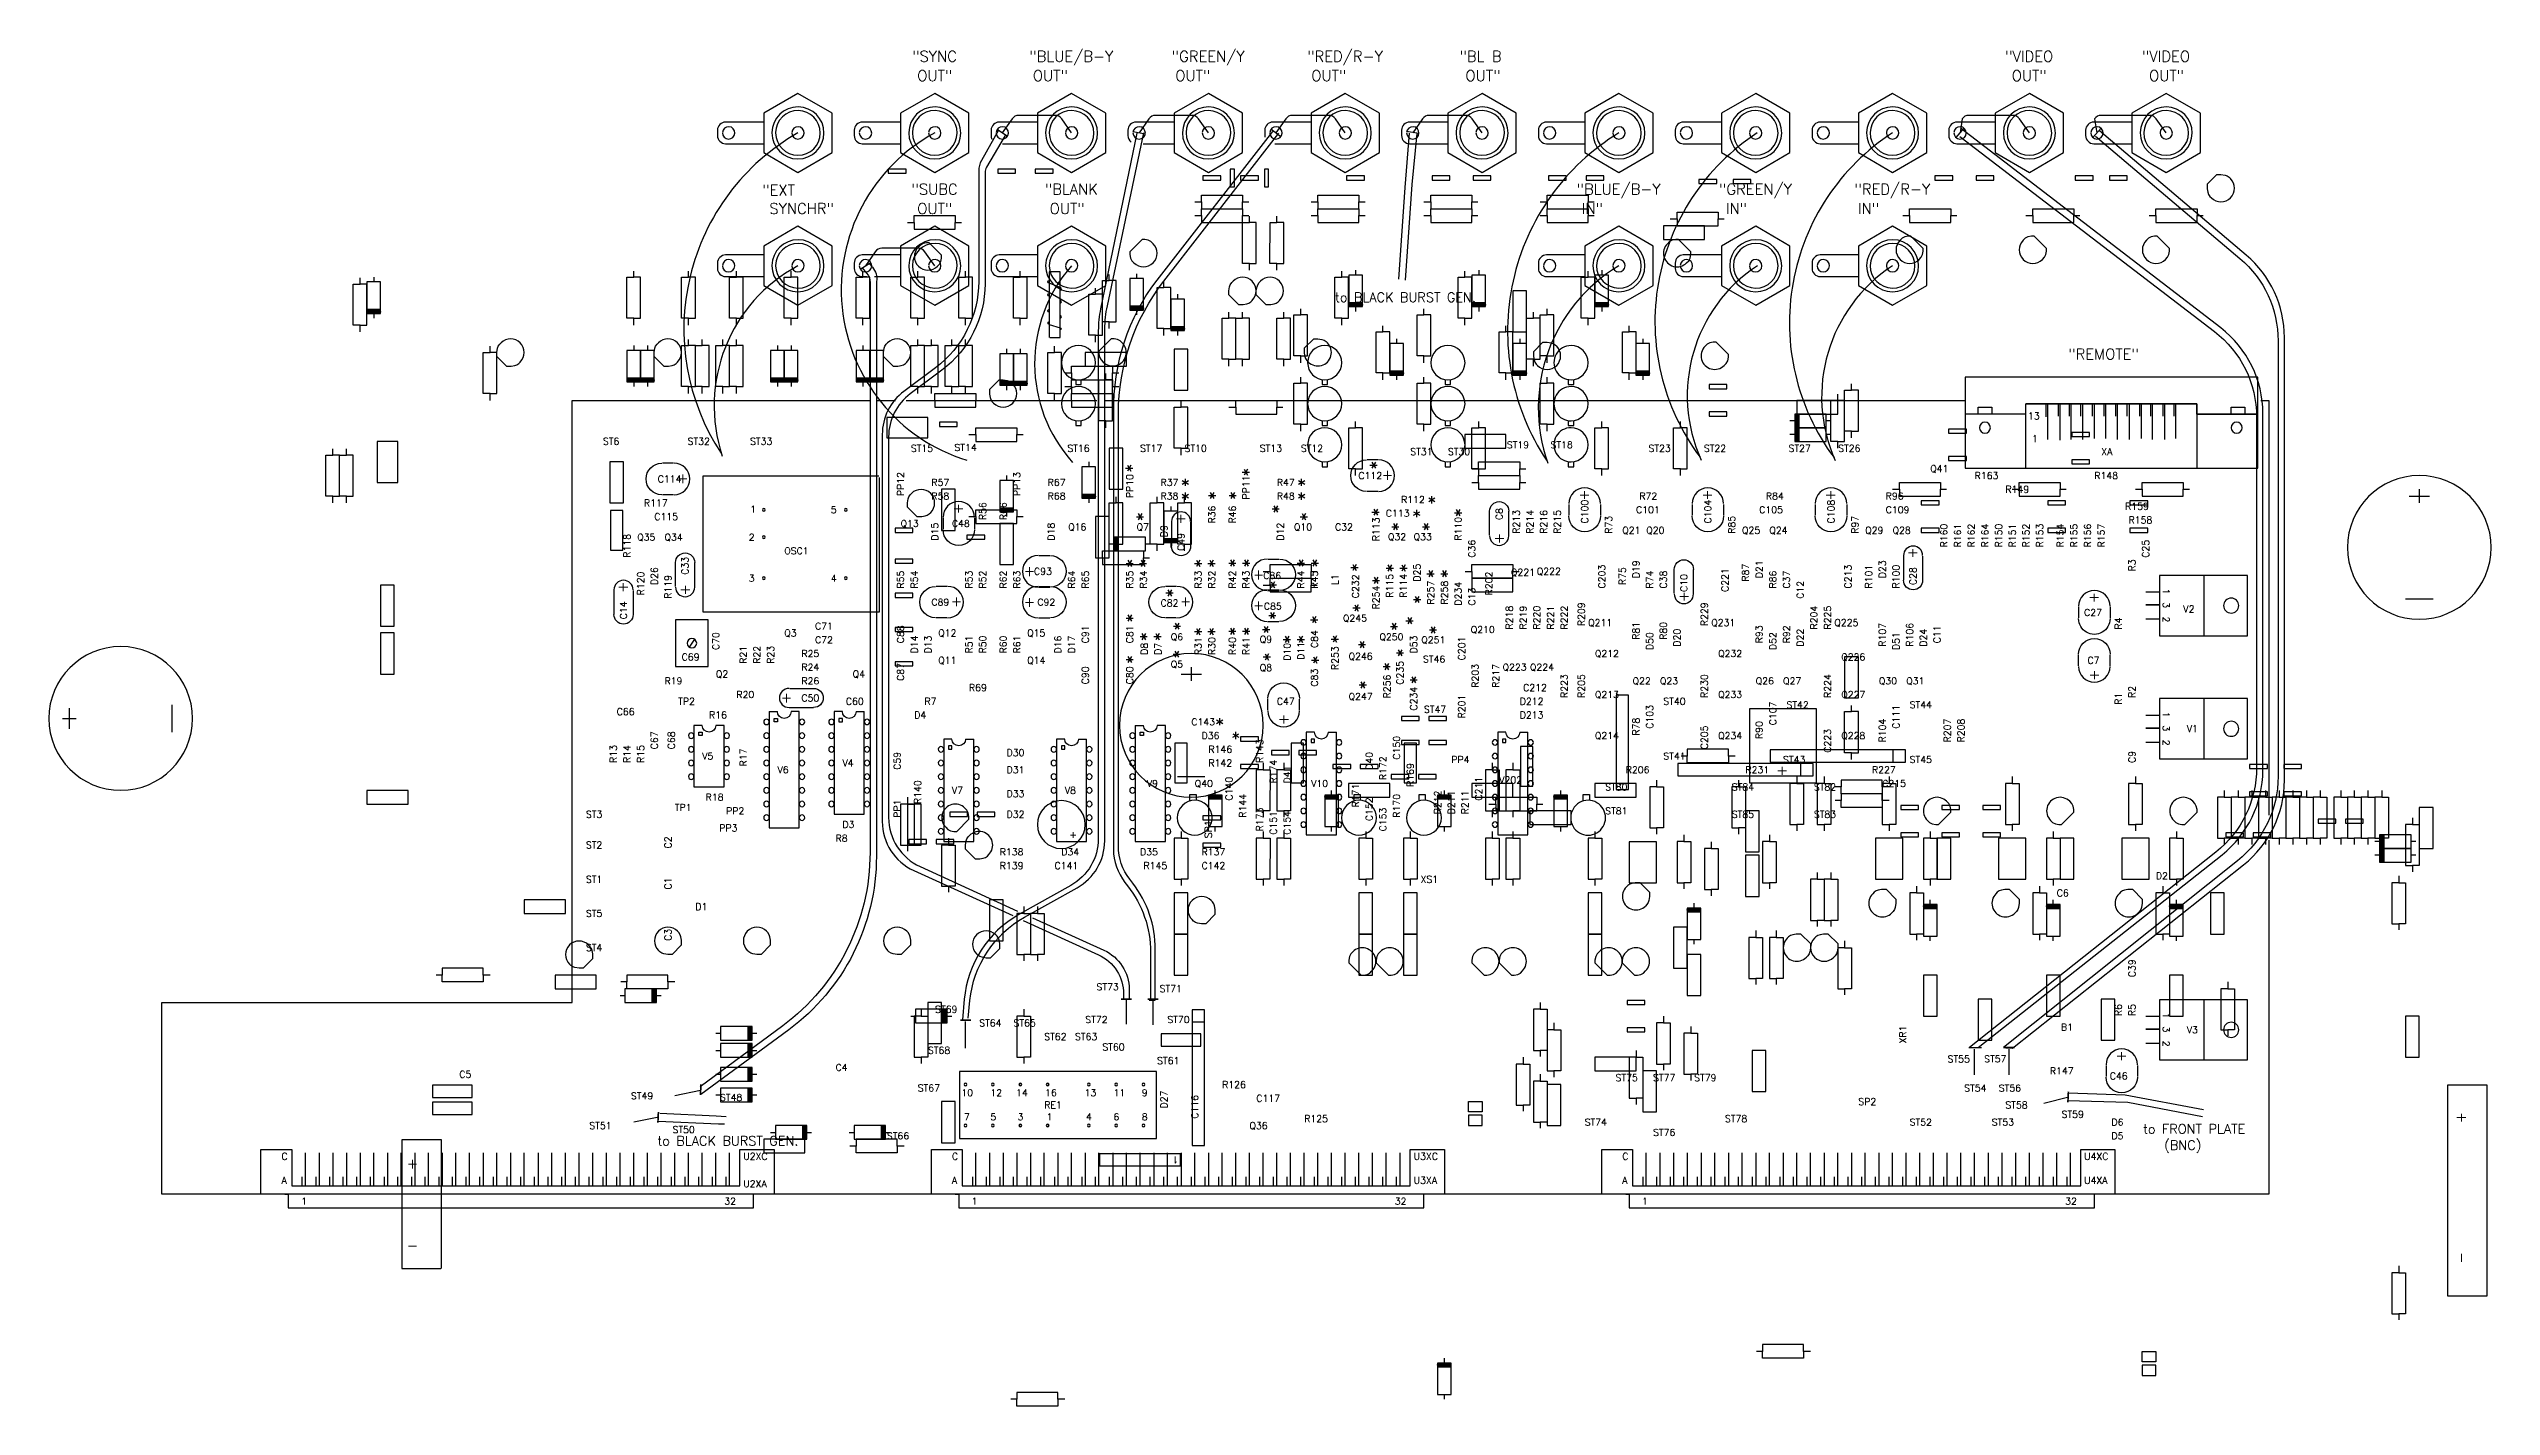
# Model space of a CAD drawing. Extents: x -10 to 443, y -28 to 224.
import ezdxf
from ezdxf.enums import TextEntityAlignment as Align

# ---------------------------------------------------------------- set-up
doc = ezdxf.new("R2010")
doc.units = 0
doc.header["$LTSCALE"] = 25
doc.layers.get('0').update_dxf_attribs({"linetype": 'CONTINUOUS'})
for name, color, linetype in [('BOARD-OUTLINE', 13, 'CONTINUOUS'), ('COMPONENT', 13, 'CONTINUOUS'), ('COMPONENT-NAVN', 7, 'CONTINUOUS'), ('KOMPONENT', 13, 'CONTINUOUS'), ('LODESPYD', 10, 'CONTINUOUS'), ('LODESPYD-NAVN', 1, 'CONTINUOUS'), ('PLUS-TEGN', 1, 'CONTINUOUS'), ('WIRING', 12, 'CONTINUOUS')]:
    doc.layers.add(name, color=color, linetype=linetype)
doc.layers.get('0').off()
doc.styles.get("Standard").update_dxf_attribs({"font": 'simplex'})

msp = doc.modelspace()

# ---------------------------------------------------------------- texts
at = {"layer": 'COMPONENT-NAVN', "color": 0}
for s, p in [('Q41', (339.3, 144.99)), ('XA', (371.05, 148.16)), ('C114', (103.08, 143.08)), ('R57', (153.88, 142.44)), ('R58', (153.88, 139.91)), ('R67', (175.47, 142.44)), ('R68', (175.47, 139.91)), ('R37', (196.42, 142.44)), ('R38', (196.42, 139.91)), ('R47', (218.01, 142.44)), ('R48', (218.01, 139.91)), ('C112', (233.15, 143.72)), ('R72', (285.32, 139.91)), ('R84', (308.81, 139.91)), ('R96', (331.04, 139.91)), ('R163', (347.55, 143.72)), ('R149', (353.26, 141.18)), ('R148', (369.77, 143.72)), ('R117', (100.53, 138.63)), ('C115', (102.44, 136.09)), ('Q13', (148.16, 134.82)), ('C48', (157.69, 134.82)), ('C113', (238.24, 136.73)), ('R112', (241.07, 139.27)), ('C101', (284.69, 137.37)), ('C105', (307.55, 137.37)), ('C109', (331.04, 137.37)), ('R159', (375.49, 138)), ('R158', (376.13, 135.46)), ('Q35', (99.27, 132.28)), ('Q34', (104.34, 132.28)), ('Q16', (179.28, 134.19)), ('Q7', (191.97, 134.19)), ('Q10', (221.19, 134.19)), ('C32', (228.81, 134.19)), ('Q32', (238.64, 132.36)), ('Q33', (243.41, 132.36)), ('Q21', (282.14, 133.56)), ('Q20', (286.59, 133.56)), ('Q25', (304.37, 133.56)), ('Q24', (309.45, 133.56)), ('Q29', (327.23, 133.56)), ('Q28', (332.31, 133.56)), ('OSC1', (126.57, 129.75)), ('C93', (172.93, 125.94)), ('Q221', (261.48, 125.76)), ('Q222', (266.27, 125.94)), ('C86', (215.49, 125.16)), ('C89', (153.88, 120.22)), ('C92', (173.56, 120.22)), ('C82', (196.42, 120.06)), ('C85', (215.6, 119.47)), ('Q245', (230.29, 117.25)), ('C27', (367.87, 118.31)), ('V2', (386.29, 118.95)), ('Q3', (126.57, 114.5)), ('C71', (132.28, 115.78)), ('C72', (132.28, 113.23)), ('Q12', (155.15, 114.5)), ('Q15', (171.66, 114.5)), ('Q6', (198.32, 113.79)), ('Q9', (214.84, 113.34)), ('Q250', (237.06, 113.79)), ('Q251', (244.83, 113.23)), ('Q210', (254.01, 115.14)), ('Q211', (275.8, 116.41)), ('Q231', (298.65, 116.41)), ('Q225', (321.51, 116.41)), ('C69', (107.52, 110.06)), ('R25', (129.75, 110.69)), ('R24', (129.75, 108.16)), ('Q11', (155.15, 109.42)), ('Q14', (171.66, 109.42)), ('Q5', (198.32, 108.71)), ('Q8', (214.84, 108.08)), ('Q246', (231.34, 110.16)), ('Q223', (259.92, 108.16)), ('Q224', (265, 108.16)), ('Q212', (277.06, 110.69)), ('Q232', (299.93, 110.69)), ('Q226', (322.79, 110.06)), ('C7', (368.5, 109.42)), ('R19', (104.34, 105.61)), ('Q2', (113.87, 106.89)), ('R20', (117.68, 103.08)), ('R26', (129.75, 105.61)), ('Q4', (139.27, 106.89)), ('R69', (160.86, 104.34)), ('C212', (263.73, 104.34)), ('Q213', (277.06, 103.08)), ('Q22', (284.05, 105.61)), ('Q23', (289.13, 105.61)), ('Q233', (299.93, 103.08)), ('Q26', (306.91, 105.61)), ('Q27', (311.99, 105.61)), ('Q227', (322.79, 103.08)), ('Q30', (329.77, 105.61)), ('Q31', (334.85, 105.61)), ('C66', (95.46, 99.9)), ('R16', (112.6, 99.27)), ('C50', (129.75, 102.44)), ('C60', (138, 101.81)), ('D4', (150.7, 99.27)), ('R7', (152.6, 101.81)), ('C47', (218.01, 101.81)), ('Q247', (231.34, 102.72)), ('D212', (263.1, 101.81)), ('D213', (263.1, 99.27)), ('C143', (202.13, 98)), ('D36', (204.04, 95.46)), ('Q214', (277.06, 95.46)), ('Q234', (299.93, 95.46)), ('Q228', (322.79, 95.46)), ('V1', (386.92, 96.73)), ('V5', (111.33, 91.64)), ('V4', (137.37, 90.38)), ('D30', (167.84, 92.28)), ('R146', (205.31, 92.91)), ('R142', (205.31, 90.38)), ('PP4', (250.4, 91.01)), ('V6', (125.3, 89.11)), ('V7', (157.69, 85.3)), ('D31', (167.84, 89.11)), ('V8', (178.64, 85.3)), ('V9', (193.88, 86.57)), ('Q40', (202.77, 86.57)), ('V10', (224.36, 86.57)), ('V202', (259.29, 87.2)), ('R206', (282.78, 89.11)), ('R231', (305, 89.11)), ('R227', (328.5, 89.11)), ('C215', (330.4, 86.57)), ('R18', (111.97, 84.03)), ('PP2', (115.78, 81.48)), ('D33', (167.84, 84.66)), ('D32', (167.84, 80.85)), ('PP3', (114.5, 78.31)), ('R8', (136.09, 76.41)), ('D3', (137.37, 78.95)), ('R138', (166.57, 73.87)), ('R139', (166.57, 71.33)), ('C141', (176.74, 71.33)), ('D34', (178, 73.87)), ('D35', (192.61, 73.87)), ('R145', (193.25, 71.33)), ('C142', (204.04, 71.33)), ('R137', (204.04, 73.87)), ('XS1', (244.68, 68.78)), ('D2', (381.2, 69.43)), ('D1', (110.06, 63.71)), ('C6', (362.79, 66.25)), ('B1', (363.58, 41.34)), ('V3', (386.92, 40.84)), ('C5', (66.25, 32.59)), ('C4', (136.09, 33.86)), ('R126', (207.85, 30.68)), ('R147', (361.52, 33.23)), ('C46', (372.64, 32.27)), ('RE1', (174.83, 26.88)), ('C117', (214.2, 28.14)), ('SP2', (325.96, 27.51)), ('Q36', (212.93, 23.07)), ('R125', (223.09, 24.34)), ('D6', (372.95, 23.7)), ('U2XC', (118.95, 17.35)), ('U3XC', (243.41, 17.35)), ('U4XC', (367.87, 17.35)), ('D5', (372.95, 21.16)), ('U3XA', (243.41, 12.9)), ('U4XA', (367.87, 12.9)), ('1', (36.89, 9.03)), ('32', (115.43, 9.03)), ('U2XA', (118.95, 12.27)), ('1', (161.35, 9.03)), ('32', (239.89, 9.03)), ('1', (285.81, 9.03)), ('32', (364.35, 9.03))]:
    msp.add_text(s, height=1.27, dxfattribs=at).set_placement(p)
for s, p in [('PP12', (148.79, 140.54)), ('PP13', (170.38, 140.54)), ('PP10', (191.34, 140.16)), ('PP11', (212.93, 139.91)), ('R56', (164.03, 136.09)), ('R66', (167.84, 136.09)), ('R36', (206.58, 135.46)), ('R46', (210.39, 135.46)), ('R113', (237.06, 132.17)), ('R110', (252.3, 132.28)), ('C8', (259.92, 136.09)), ('R213', (263.1, 133.56)), ('R214', (265.63, 133.56)), ('R216', (268.18, 133.56)), ('R215', (270.71, 133.56)), ('C100', (275.8, 135.46)), ('R73', (280.24, 133.56)), ('C104', (298.65, 135.46)), ('R85', (303.1, 133.56)), ('C108', (321.51, 135.46)), ('R97', (325.96, 133.56)), ('R118', (98, 129.11)), ('D15', (155.15, 132.28)), ('D18', (176.74, 132.28)), ('D9', (197.69, 132.92)), ('C49', (200.87, 130.38)), ('D12', (219.28, 132.28)), ('C36', (254.84, 129.11)), ('R160', (342.47, 131.01)), ('R161', (345.01, 131.01)), ('R162', (347.55, 131.01)), ('R164', (350.09, 131.01)), ('R150', (352.63, 131.01)), ('R151', (355.17, 131.01)), ('R152', (357.71, 131.01)), ('R153', (360.25, 131.01)), ('R154', (364.06, 131.01)), ('R155', (366.6, 131.01)), ('R156', (369.14, 131.01)), ('R157', (371.68, 131.01)), ('C25', (379.94, 129.11)), ('D26', (103.08, 124.03)), ('C33', (108.79, 125.94)), ('D25', (244.68, 124.67)), ('C203', (278.97, 123.39)), ('R75', (282.78, 124.03)), ('D19', (285.32, 125.3)), ('R87', (305.64, 124.67)), ('D21', (308.18, 125.3)), ('C213', (324.69, 123.39)), ('R101', (328.5, 123.39)), ('D23', (331.04, 125.3)), ('R100', (333.58, 123.39)), ('C28', (336.75, 124.03)), ('R3', (377.39, 126.57)), ('R120', (100.53, 122.12)), ('R119', (105.61, 121.49)), ('R55', (148.79, 123.39)), ('R54', (151.34, 123.39)), ('R53', (161.5, 123.39)), ('R52', (164.03, 123.39)), ('R62', (167.84, 123.39)), ('R63', (170.38, 123.39)), ('R64', (180.54, 123.39)), ('R65', (183.09, 123.39)), ('R35', (191.34, 123.39)), ('R34', (193.88, 123.39)), ('R33', (204.04, 123.39)), ('R32', (206.58, 123.39)), ('R42', (210.39, 123.39)), ('R43', (212.93, 123.39)), ('R44', (223.09, 123.39)), ('R45', (225.63, 123.39)), ('L1', (229.44, 124.03)), ('C232', (233.25, 121.59)), ('R254', (237.06, 119.51)), ('R115', (239.6, 121.69)), ('R114', (242.14, 121.69)), ('R257', (247.22, 120.42)), ('R258', (249.76, 120.42)), ('D234', (252.3, 120.22)), ('C13', (254.84, 120.22)), ('R202', (258.01, 122.12)), ('R74', (287.86, 123.39)), ('C38', (290.4, 123.39)), ('C10', (294.21, 122.76)), ('C221', (301.83, 122.76)), ('R86', (310.72, 123.39)), ('C37', (313.26, 123.39)), ('C12', (315.8, 121.49)), ('C14', (97.36, 117.68)), ('R218', (261.82, 115.78)), ('R219', (264.37, 115.78)), ('R220', (266.9, 115.78)), ('R221', (269.45, 115.78)), ('R222', (271.99, 115.78)), ('R209', (275.16, 116.41)), ('R229', (298.02, 116.41)), ('R204', (318.34, 115.78)), ('R225', (320.88, 115.78)), ('R4', (374.86, 115.78)), ('C70', (114.5, 111.97)), ('C88', (148.79, 113.23)), ('D14', (151.34, 111.33)), ('D13', (153.88, 111.33)), ('R51', (161.5, 111.33)), ('R50', (164.03, 111.33)), ('R60', (167.84, 111.33)), ('R61', (170.38, 111.33)), ('D16', (178, 111.33)), ('D17', (180.54, 111.33)), ('C91', (183.09, 113.23)), ('C81', (191.34, 113.23)), ('R31', (204.04, 111.05)), ('R30', (206.58, 111.05)), ('R40', (210.39, 111.05)), ('R41', (212.93, 111.05)), ('C84', (225.63, 112.35)), ('D53', (244.04, 111.33)), ('C201', (252.94, 110.06)), ('R81', (285.32, 113.87)), ('D50', (287.86, 111.97)), ('R80', (290.4, 113.87)), ('D20', (292.94, 112.6)), ('R93', (308.18, 113.23)), ('D52', (310.72, 111.97)), ('R92', (313.26, 113.23)), ('D22', (315.8, 112.6)), ('R107', (331.04, 112.6)), ('D51', (333.58, 111.97)), ('R106', (336.12, 112.6)), ('D24', (338.66, 112.6)), ('C11', (341.2, 113.23)), ('R21', (119.58, 109.42)), ('R22', (122.12, 109.42)), ('R23', (124.67, 109.42)), ('C87', (148.79, 106.25)), ('D8', (194.03, 111.08)), ('D7', (196.57, 111.08)), ('D10', (220.55, 109.98)), ('D11', (223.09, 110.16)), ('R253', (229.44, 108.26)), ('C235', (241.5, 105.54)), ('R203', (255.47, 104.98)), ('R217', (259.29, 104.98)), ('C90', (183.09, 105.61)), ('C80', (191.34, 105.61)), ('C83', (225.63, 105.18)), ('R256', (239.11, 103)), ('C234', (244.04, 100.74)), ('R223', (271.99, 103.08)), ('R205', (275.16, 103.08)), ('R230', (298.02, 103.08)), ('R224', (320.88, 103.08)), ('R2', (377.39, 103.08)), ('R201', (252.94, 99.27)), ('C103', (287.86, 97.36)), ('C107', (310.72, 98)), ('C111', (333.58, 97.36)), ('R1', (374.86, 101.81)), ('C67', (103.08, 93.55)), ('C68', (106.25, 93.55)), ('R143', (215.47, 91.01)), ('C150', (240.87, 91.64)), ('R78', (285.32, 96.09)), ('C205', (298.02, 93.55)), ('R90', (308.18, 95.46)), ('C223', (320.88, 92.91)), ('R104', (331.04, 94.82)), ('R207', (343.11, 94.82)), ('R208', (345.64, 94.82)), ('R13', (95.46, 91.01)), ('R14', (98, 91.01)), ('R15', (100.53, 91.01)), ('R17', (119.58, 90.38)), ('C59', (148.16, 89.74)), ('R174', (218.01, 87.2)), ('D40', (235.79, 89.74)), ('R172', (238.33, 87.84)), ('R169', (243.41, 86.57)), ('C9', (377.39, 91.01)), ('R140', (151.97, 83.39)), ('C140', (209.75, 84.03)), ('D41', (220.55, 87.2)), ('R171', (233.25, 82.76)), ('C211', (256.11, 84.03)), ('PP1', (148.16, 80.85)), ('R144', (212.29, 80.85)), ('R173', (215.47, 78.31)), ('C154', (220.55, 77.68)), ('C152', (235.79, 80.22)), ('C153', (238.33, 78.31)), ('R170', (240.87, 80.85)), ('R212', (248.49, 81.48)), ('D211', (251.03, 81.48)), ('R211', (253.57, 81.48)), ('C2', (105.61, 75.14)), ('SP1', (205.94, 77.04)), ('C151', (218.01, 77.68)), ('C1', (105.61, 67.52)), ('C3', (105.61, 57.99)), ('C39', (377.39, 51.25)), ('R6', (374.86, 44.02)), ('R5', (377.39, 44.02)), ('XR1', (334.85, 38.94)), ('D27', (197.69, 26.88)), ('C116', (203.41, 24.97))]:
    msp.add_text(s, height=1.27, rotation=90, dxfattribs=at).set_placement(p)
at = {"layer": 'LODESPYD-NAVN', "color": 0}
for s, height, p in [('to BLACK BURST GEN.', 1.75, (228.8, 176.57)), ('ST6', 1.27, (92.91, 150.06)), ('ST32', 1.27, (108.62, 150.06)), ('ST33', 1.27, (120.22, 150.06)), ('ST15', 1.27, (150.06, 148.79)), ('ST14', 1.27, (158.16, 148.93)), ('ST16', 1.27, (179.12, 148.79)), ('ST17', 1.27, (192.61, 148.79)), ('ST10', 1.27, (200.87, 148.79)), ('ST13', 1.27, (214.84, 148.79)), ('ST12', 1.27, (222.46, 148.79)), ('ST19', 1.27, (260.7, 149.43)), ('ST18', 1.27, (268.81, 149.43)), ('ST23', 1.27, (287, 148.79)), ('ST22', 1.27, (297.27, 148.79)), ('ST27', 1.27, (313, 148.79)), ('ST26', 1.27, (322.21, 148.79)), ('ST31', 1.27, (242.78, 148.16)), ('ST30', 1.27, (249.76, 148.16)), ('ST46', 1.27, (245.14, 109.64)), ('TP2', 1.27, (106.89, 101.81)), ('ST47', 1.27, (245.31, 100.32)), ('ST40', 1.27, (289.76, 101.81)), ('ST42', 1.27, (312.62, 101.17)), ('ST44', 1.27, (335.49, 101.17)), ('ST41', 1.27, (289.76, 91.64)), ('ST43', 1.27, (311.99, 91.01)), ('ST45', 1.27, (335.49, 91.01)), ('ST80', 1.27, (278.97, 85.93)), ('ST84', 1.27, (302.46, 85.93)), ('ST82', 1.27, (317.7, 85.93)), ('ST3', 1.27, (89.74, 80.85)), ('TP1', 1.27, (106.25, 82.12)), ('ST81', 1.27, (278.97, 81.48)), ('ST85', 1.27, (302.46, 80.85)), ('ST83', 1.27, (317.7, 80.85)), ('ST2', 1.27, (89.74, 75.14)), ('ST1', 1.27, (89.74, 68.78)), ('ST5', 1.27, (89.74, 62.44)), ('ST4', 1.27, (89.74, 56.09)), ('ST73', 1.27, (184.53, 48.82)), ('ST69', 1.27, (154.57, 44.66)), ('ST71', 1.27, (196.25, 48.47)), ('ST64', 1.27, (162.76, 42.12)), ('ST65', 1.27, (169.12, 42.12)), ('ST62', 1.27, (174.83, 39.58)), ('ST63', 1.27, (180.54, 39.58)), ('ST72', 1.27, (182.45, 42.75)), ('ST70', 1.27, (197.69, 42.75)), ('ST68', 1.27, (153.24, 37.03)), ('ST60', 1.27, (185.62, 37.67)), ('ST61', 1.27, (195.78, 35.13)), ('ST55', 1.27, (342.53, 35.44)), ('ST57', 1.27, (349.32, 35.45)), ('ST75', 1.27, (280.88, 31.95)), ('ST77', 1.27, (287.86, 31.95)), ('ST79', 1.27, (295.48, 31.95)), ('ST49', 1.27, (98.1, 28.59)), ('ST48', 1.27, (114.64, 28.29)), ('ST67', 1.27, (151.34, 30.05)), ('ST54', 1.27, (345.6, 30.03)), ('ST56', 1.27, (352.03, 30.02)), ('ST58', 1.27, (353.26, 26.88)), ('ST51', 1.27, (90.38, 23.07)), ('ST50', 1.27, (105.83, 22.33)), ('ST74', 1.27, (275.16, 23.7)), ('ST76', 1.27, (287.86, 21.8)), ('ST78', 1.27, (301.2, 24.34)), ('ST52', 1.27, (335.49, 23.7)), ('ST53', 1.27, (350.73, 23.7)), ('ST59', 1.27, (363.69, 25.17)), ('to FRONT PLATE', 1.75, (378.81, 22.21)), ('to BLACK BURST GEN.', 1.75, (103.01, 20.01)), ('ST66', 1.27, (145.62, 21.16)), ('(BNC)', 1.75, (382.74, 19.21))]:
    msp.add_text(s, height=height, dxfattribs=at).set_placement(p)
at = {"layer": 'WIRING', "color": 0}
for s, p in [('"SYNC', (154.47, 221.18)), ('"BLUE/B-Y', (179.87, 221.18)), ('"GREEN/Y', (205.27, 221.18)), ('"RED/R-Y', (230.67, 221.18)), ('"BL B', (255.82, 221.18)), ('"VIDEO', (357.67, 221.18)), ('"VIDEO', (383.07, 221.18)), (' OUT"', (153.83, 217.58)), (' OUT"', (175.29, 217.58)), (' OUT"', (201.73, 217.58)), (' OUT"', (226.98, 217.58)), (' OUT"', (255.6, 217.58)), ('OUT"', (357.69, 217.58)), ('OUT"', (383.19, 217.58)), ('"EXT', (125.51, 196.34)), ('"SUBC', (154.47, 196.51)), ('"BLANK', (179.87, 196.51)), ('"BLUE/B-Y', (281.47, 196.51)), ('"GREEN/Y', (306.87, 196.51)), ('"RED/R-Y', (332.27, 196.51)), (' SYNCHR"', (129.11, 192.92)), (' OUT"', (153.83, 192.92)), (' OUT"', (178.41, 192.92)), ('IN"', (276.59, 192.92)), ('IN"', (303.33, 192.92)), ('IN"', (327.86, 192.92)), ('"REMOTE"', (371.48, 165.91))]:
    msp.add_text(s, height=2, dxfattribs=at).set_placement(p, align=Align.CENTER)

# ---------------------------------------------------------------- blocks, each defined once
blk = doc.blocks.new('3210')
at = {"layer": 'COMPONENT', "color": 0}
for points in [[(2.005, 2.495), (2.005, 2.005)], [(2.545, 2.495), (2.005, 2.495)], [(2.545, 2.005), (2.545, 2.495)], [(2.005, 2.005), (2.545, 2.005)]]:
    blk.add_lwpolyline(points, dxfattribs=at)
at = {"layer": 'PLUS-TEGN', "color": 0}
blk.add_text('+', height=0.075, dxfattribs=at).set_placement((2.05, 2.225))
blk = doc.blocks.new('617')
at = {"layer": 'COMPONENT', "color": 0}
for points in [[(2, 2.1), (2, 2)], [(2.3, 2.1), (2, 2.1)], [(2, 2), (2.3, 2)], [(2.3, 2), (2.3, 2.1)]]:
    blk.add_lwpolyline(points, dxfattribs=at)
blk = doc.blocks.new('1214')
at = {"layer": 'COMPONENT', "color": 0}
for points in [[(0.055, 0.115, 1), (0.055, -0.115)], [(0.145, 0.115, -1), (0.145, -0.115)]]:
    blk.add_lwpolyline(points, format="xyb", dxfattribs=at)
for points in [[(0.06, 0.115), (0.14, 0.115)], [(0.06, -0.115), (0.14, -0.115)]]:
    blk.add_lwpolyline(points, dxfattribs=at)
at = {"layer": 'PLUS-TEGN', "color": 0}
blk.add_text('+', height=0.075, dxfattribs=at).set_placement((-0.05, -0.034))
blk = doc.blocks.new('2458')
at = {"layer": 'COMPONENT', "color": 0}
for points in [[(2, 2.1), (2, 2)], [(2.3, 2.1), (2, 2.1)], [(2, 2), (2.3, 2)], [(2.3, 2), (2.3, 2.1)]]:
    blk.add_lwpolyline(points, dxfattribs=at)
blk = doc.blocks.new('2499')
at = {"layer": 'COMPONENT', "color": 0}
for points in [[(2, 2.15), (2, 2)], [(2.3, 2.15), (2, 2.15)], [(2.3, 2), (2.3, 2.15)], [(2, 2), (2.3, 2)]]:
    blk.add_lwpolyline(points, dxfattribs=at)
blk = doc.blocks.new('3433')
at = {"layer": 'COMPONENT', "color": 0}
for points in [[(2, 2.2), (2, 2)], [(2.3, 2.2), (2, 2.2)], [(2.3, 2), (2.3, 2.2)], [(2, 2), (2.3, 2)]]:
    blk.add_lwpolyline(points, dxfattribs=at)
blk = doc.blocks.new('2598')
at = {"layer": 'COMPONENT', "color": 0}
for points in [[(2.49, 2.09), (2.01, 2.09)], [(2.01, 2.085), (2.01, 2.01)], [(2.01, 2.01), (2.49, 2.01)], [(2.105, 2.09), (2.08, 2.01)], [(2.375, 2.01), (2.405, 2.09)], [(2.49, 2.01), (2.49, 2.09)]]:
    blk.add_lwpolyline(points, dxfattribs=at)
for points in [[(2.08, 2.01, -1), (2.065, 2.01)], [(2.105, 2.09, -1), (2.125, 2.09)], [(2.15, 2.01, 1), (2.17, 2.01)], [(2.195, 2.09, -1), (2.215, 2.09)], [(2.26, 2.01, 1), (2.28, 2.01)], [(2.31, 2.09, -1), (2.33, 2.09)], [(2.355, 2.01, 1), (2.375, 2.01)], [(2.405, 2.09, -1), (2.425, 2.09)]]:
    blk.add_lwpolyline(points, format="xyb", dxfattribs=at)
blk = doc.blocks.new('2712')
at = {"layer": 'COMPONENT', "color": 0}
for points in [[(2.005, 2.095), (2.005, 2.005)], [(2.295, 2.095), (2.005, 2.095)], [(2.005, 2.005), (2.295, 2.005)], [(2.295, 2.005), (2.295, 2.095)]]:
    blk.add_lwpolyline(points, dxfattribs=at)
blk = doc.blocks.new('3049')
at = {"layer": 'COMPONENT', "color": 0}
for points in [[(2.05, 2.05), (2.1, 2.05)], [(2.1, 2.05), (2.1, 2.1)], [(2.1, 2.1), (2.4, 2.1)], [(2.1, 2.05), (2.1, 2)], [(2.1, 2), (2.4, 2)], [(2.4, 2.1), (2.4, 2.05)], [(2.4, 2.05), (2.445, 2.05)], [(2.4, 2), (2.4, 2.05)]]:
    blk.add_lwpolyline(points, dxfattribs=at)
blk = doc.blocks.new('3105')
at = {"layer": 'COMPONENT', "color": 0}
for points in [[(2, 2.1), (2.075, 2.1)], [(2, 2), (2, 2.1)], [(2.075, 2), (2, 2)], [(2.075, 2.1), (2.075, 2)], [(2.1, 2.1), (2.1, 2)], [(2.175, 2.1), (2.1, 2.1)], [(2.1, 2), (2.175, 2)], [(2.175, 2), (2.175, 2.1)]]:
    blk.add_lwpolyline(points, dxfattribs=at)
blk = doc.blocks.new('3553')
at = {"layer": 'LODESPYD', "color": 0}
for points in [[(2.01, 2.09), (2.01, 2.06)], [(2.14, 2.09), (2.01, 2.09)], [(2.01, 2.06), (2.14, 2.06)], [(2.14, 2.06), (2.14, 2.09)]]:
    blk.add_lwpolyline(points, dxfattribs=at)
blk = doc.blocks.new('3936')
at = {"layer": 'COMPONENT', "color": 0}
for points in [[(2.005, 2.095), (2.005, 2.005)], [(2.695, 2.095), (2.005, 2.095)], [(2.005, 2.005), (2.695, 2.005)], [(2.695, 2.005), (2.695, 2.095)]]:
    blk.add_lwpolyline(points, dxfattribs=at)
at = {"layer": 'LODESPYD-NAVN', "color": 0}
blk.add_text('1', height=0.05, dxfattribs=at).set_placement((2.025, 2.025))
blk = doc.blocks.new('3155')
at = {"layer": 'COMPONENT', "color": 0}
for points in [[(2.005, 2.095), (2.005, 2.005)], [(2.595, 2.095), (2.005, 2.095)], [(2.005, 2.005), (2.595, 2.005)], [(2.595, 2.005), (2.595, 2.095)]]:
    blk.add_lwpolyline(points, dxfattribs=at)
at = {"layer": 'LODESPYD-NAVN', "color": 0}
blk.add_text('1', height=0.05, dxfattribs=at).set_placement((2.02, 2.025))
blk = doc.blocks.new('658')
at = {"layer": 'COMPONENT', "color": 0}
for points in [[(-0.104, -0.189), (-0.104, 0.136)], [(-0.104, 0.136), (0.121, 0.136)], [(-0.104, -0.189), (-0.104, 0.136)], [(0.121, 0.136), (0.121, -0.129)], [(0.221, -0.124), (0.221, 0.111)], [(0.321, 0.111), (0.321, -0.124)], [(0.421, 0.111), (0.421, -0.129)], [(0.521, 0.111), (0.521, -0.124)], [(0.621, 0.111), (0.621, -0.124)], [(0.721, -0.124), (0.721, 0.111)], [(0.821, 0.111), (0.821, -0.124)], [(0.921, -0.129), (0.921, 0.111)], [(1.021, 0.111), (1.021, -0.129)], [(1.121, -0.129), (1.121, 0.111)], [(1.221, 0.111), (1.221, -0.129)], [(1.321, -0.124), (1.321, 0.111)], [(1.421, -0.124), (1.421, 0.111)], [(1.521, 0.111), (1.521, -0.129)], [(1.621, -0.124), (1.621, 0.111)], [(1.721, 0.111), (1.721, -0.124)], [(1.821, -0.124), (1.821, 0.111)], [(1.921, 0.111), (1.921, -0.124)], [(2.021, -0.129), (2.021, 0.111)], [(2.121, -0.124), (2.121, 0.111)], [(2.221, -0.124), (2.221, 0.111)], [(2.321, -0.129), (2.321, 0.111)], [(2.421, -0.129), (2.421, 0.111)], [(2.521, -0.129), (2.521, 0.111)], [(2.621, -0.124), (2.621, 0.111)], [(2.721, -0.129), (2.721, 0.111)], [(2.821, -0.124), (2.821, 0.111)], [(2.921, -0.129), (2.921, 0.111)], [(3.021, -0.124), (3.021, 0.111)], [(3.121, -0.124), (3.121, 0.111)], [(3.221, -0.129), (3.221, 0.111)], [(3.321, -0.129), (3.321, 0.111)], [(3.396, 0.136), (3.646, 0.136)], [(3.396, -0.129), (3.396, 0.136)], [(3.646, 0.136), (3.646, -0.189)], [(0.121, -0.129), (3.396, -0.129)], [(0.196, -0.064), (0.196, -0.129)], [(0.296, -0.064), (0.296, -0.124)], [(0.396, -0.064), (0.396, -0.124)], [(0.496, -0.124), (0.496, -0.064)], [(0.596, -0.124), (0.596, -0.064)], [(0.696, -0.129), (0.696, -0.064)], [(0.796, -0.064), (0.796, -0.124)], [(0.896, -0.129), (0.896, -0.064)], [(0.996, -0.064), (0.996, -0.129)], [(1.096, -0.129), (1.096, -0.064)], [(1.196, -0.064), (1.196, -0.129)], [(1.296, -0.129), (1.296, -0.064)], [(1.396, -0.124), (1.396, -0.064)], [(1.496, -0.129), (1.496, -0.064)], [(1.596, -0.124), (1.596, -0.064)], [(1.696, -0.129), (1.696, -0.064)], [(1.796, -0.124), (1.796, -0.064)], [(1.896, -0.124), (1.896, -0.064)], [(1.996, -0.129), (1.996, -0.064)], [(2.096, -0.124), (2.096, -0.064)], [(2.196, -0.124), (2.196, -0.064)], [(2.296, -0.129), (2.296, -0.064)], [(2.396, -0.129), (2.396, -0.064)], [(2.496, -0.129), (2.496, -0.064)], [(2.596, -0.129), (2.596, -0.064)], [(2.696, -0.129), (2.696, -0.064)], [(2.796, -0.124), (2.796, -0.064)], [(2.896, -0.129), (2.896, -0.064)], [(2.996, -0.124), (2.996, -0.064)], [(3.096, -0.124), (3.096, -0.064)], [(3.196, -0.129), (3.196, -0.064)], [(3.296, -0.124), (3.296, -0.064)], [(3.646, -0.189), (-0.104, -0.189)], [(0.071, -0.189), (0.096, -0.189)], [(0.096, -0.189), (0.096, -0.289)], [(0.096, -0.289), (3.496, -0.289)], [(3.496, -0.289), (3.496, -0.189)]]:
    blk.add_lwpolyline(points, dxfattribs=at)
for s, p in [('C', (0.046, 0.061)), ('A', (0.046, -0.114))]:
    blk.add_text(s, height=0.05, dxfattribs=at).set_placement(p)
blk = doc.blocks.new('4122')
at = {"layer": 'COMPONENT', "color": 0}
for points in [[(0.01, 0.07, 1), (0.01, -0.07)], [(0.19, 0.07, -1), (0.19, -0.07)]]:
    blk.add_lwpolyline(points, format="xyb", dxfattribs=at)
for points in [[(0.015, 0.07), (0.19, 0.07)], [(0.01, -0.07), (0.19, -0.07)]]:
    blk.add_lwpolyline(points, dxfattribs=at)
at = {"layer": 'PLUS-TEGN', "color": 0}
blk.add_text('+', height=0.075, dxfattribs=at).set_placement((-0.051, -0.034))
blk = doc.blocks.new('1160')
at = {"layer": 'COMPONENT', "color": 0}
for points in [[(2.175, 2.35, 1), (2.175, 2, 1)], [(2.175, 2, 1), (2.175, 2.35)]]:
    blk.add_lwpolyline(points, format="xyb", dxfattribs=at)
at = {"layer": 'LODESPYD-NAVN', "color": 0}
blk.add_text('+', height=0.05, dxfattribs=at).set_placement((2.06, 2.23))
blk = doc.blocks.new('550')
at = {"layer": 'COMPONENT', "color": 0}
for points in [[(2.005, 2.945), (2.005, 2.005)], [(2.295, 2.945), (2.01, 2.945)], [(2.295, 2.005), (2.295, 2.945)], [(2.005, 2.005), (2.295, 2.005)]]:
    blk.add_lwpolyline(points, dxfattribs=at)
at = {"layer": 'PLUS-TEGN', "color": 0}
for s, p in [('-', (2.175, 2.75)), ('+', (2.175, 2.15))]:
    blk.add_text(s, height=0.075, dxfattribs=at).set_placement(p)
blk = doc.blocks.new('3376')
at = {"layer": 'COMPONENT', "color": 0}
for points in [[(2.005, 2.295), (2.005, 2.005)], [(3.545, 2.295), (2.005, 2.295)], [(3.545, 2.005), (3.545, 2.295)], [(2.005, 2.005), (3.545, 2.005)]]:
    blk.add_lwpolyline(points, dxfattribs=at)
at = {"layer": 'PLUS-TEGN', "color": 0}
for s, p in [('+', (2.2, 2.075)), ('-', (3.225, 2.075))]:
    blk.add_text(s, height=0.075, dxfattribs=at).set_placement(p)
blk = doc.blocks.new('1284')
at = {"layer": 'COMPONENT', "color": 0}
for points in [[(2.085, 2.05), (2.05, 2.05)], [(2.315, 2.1), (2.085, 2.1)], [(2.085, 2.1), (2.085, 2.05)], [(2.085, 2.05), (2.085, 2)], [(2.085, 2), (2.315, 2)], [(2.09, 2.1), (2.09, 2)], [(2.09, 2), (2.11, 2)], [(2.095, 2), (2.095, 2.1)], [(2.1, 2), (2.095, 2)], [(2.1, 2.1), (2.1, 2)], [(2.105, 2.1), (2.105, 2)], [(2.11, 2), (2.11, 2.1)], [(2.115, 2.1), (2.115, 2)], [(2.315, 2.05), (2.315, 2.1)], [(2.35, 2.05), (2.315, 2.05)], [(2.315, 2), (2.315, 2.05)]]:
    blk.add_lwpolyline(points, dxfattribs=at)
blk = doc.blocks.new('1381')
at = {"layer": 'COMPONENT', "color": 0}
for points in [[(2.07, 2.2), (2, 2.13)], [(2.07, 2.2), (2.1, 2.2)], [(2.1, 2.2), (2.13, 2.195)], [(2.13, 2.195), (2.145, 2.19)], [(2.145, 2.19), (2.16, 2.18)], [(2.16, 2.18), (2.17, 2.17)], [(2, 2.13), (2, 2.095)], [(2, 2.095), (2.005, 2.07)], [(2.005, 2.07), (2.01, 2.055)], [(2.01, 2.055), (2.02, 2.04)], [(2.02, 2.04), (2.03, 2.03)]]:
    blk.add_lwpolyline(points, dxfattribs=at)
blk.add_lwpolyline([(2.03, 2.03, 1), (2.17, 2.17)], format="xyb", dxfattribs=at)
blk = doc.blocks.new('1473')
at = {"layer": 'COMPONENT', "color": 0}
for points in [[(2.265, 2.215, 1), (2.085, 2.035)], [(2.085, 2.035, 1), (2.265, 2.215, 1)]]:
    blk.add_lwpolyline(points, format="xyb", dxfattribs=at)
for points in [[(2.005, 2.09), (2.005, 2.135)], [(2.005, 2.135), (2.05, 2.135)], [(2.05, 2.09), (2.005, 2.09)]]:
    blk.add_lwpolyline(points, dxfattribs=at)
blk = doc.blocks.new('1535')
at = {"layer": 'COMPONENT', "color": 0}
for points in [[(2.03, 2.17, 1), (2.17, 2.03)], [(2.045, 2.185), (2.03, 2.17, 1)]]:
    blk.add_lwpolyline(points, format="xyb", dxfattribs=at)
for points in [[(2.065, 2.195), (2.045, 2.185)], [(2.09, 2.2), (2.065, 2.195)], [(2.11, 2.2), (2.09, 2.2)], [(2.2, 2.11), (2.11, 2.2)], [(2.17, 2.03), (2.185, 2.045)], [(2.185, 2.045), (2.195, 2.065)], [(2.195, 2.065), (2.2, 2.09)], [(2.2, 2.09), (2.2, 2.11)]]:
    blk.add_lwpolyline(points, dxfattribs=at)
blk = doc.blocks.new('1609')
at = {"layer": 'COMPONENT', "color": 0}
for points in [[(2.05, 2.145), (2.015, 2.145)], [(2.015, 2.145), (2.015, 2.105)], [(2.015, 2.105), (2.05, 2.105)]]:
    blk.add_lwpolyline(points, dxfattribs=at)
for points in [[(2.3, 2.125, 1), (2.05, 2.125, 1)], [(2.05, 2.125, 1), (2.3, 2.125)]]:
    blk.add_lwpolyline(points, format="xyb", dxfattribs=at)
blk = doc.blocks.new('1674')
at = {"layer": 'COMPONENT', "color": 0}
for points in [[(2.005, 2.095), (2.005, 2.005)], [(2.995, 2.095), (2.005, 2.095)], [(2.005, 2.005), (2.995, 2.005)], [(2.095, 2.095), (2.095, 2.005)], [(2.995, 2.005), (2.995, 2.095)]]:
    blk.add_lwpolyline(points, dxfattribs=at)
blk = doc.blocks.new('3265')
at = {"layer": 'COMPONENT', "color": 0}
for points in [[(0.32, 0.745), (-0.12, 0.745)], [(-0.12, 0.745), (-0.12, 0.425)], [(0.32, 0.425), (0.32, 0.745)], [(-0.12, 0.425), (-0.12, 0.1)], [(-0.12, 0.425), (0.32, 0.425)], [(0.32, 0.1), (0.32, 0.425)], [(-0.12, 0.1), (0.32, 0.1)], [(0, 0.1), (0.095, 0.1)], [(0, 0), (0, 0.1)], [(0.095, 0.1), (0.2, 0.1)], [(0.095, 0), (0.095, 0.1)], [(0.095, 0.1), (0.095, 0)], [(0.2, 0.1), (0.2, 0)]]:
    blk.add_lwpolyline(points, dxfattribs=at)
for points in [[(0.1, 0.68, 1), (0.1, 0.57, 1)], [(0.1, 0.57, 1), (0.1, 0.68)]]:
    blk.add_lwpolyline(points, format="xyb", dxfattribs=at)
for s, p in [('1', (-0.025, 0.125)), ('3', (0.075, 0.125)), ('2', (0.18, 0.125))]:
    blk.add_text(s, height=0.05, dxfattribs=at).set_placement(p)
blk = doc.blocks.new('1752')
at = {"layer": 'COMPONENT', "color": 0}
for points in [[(-0.075, 0.2), (-0.075, 0.26)], [(0.675, 0.26), (-0.075, 0.26)], [(0.675, 0.04), (0.675, 0.26)], [(-0.075, 0.1), (-0.075, 0.04)], [(-0.075, 0.04), (0.675, 0.04)], [(0, 0.1), (-0.025, 0.1)], [(-0.025, 0.1), (-0.025, 0.075)], [(-0.025, 0.075), (0, 0.075)], [(0, 0.075), (0, 0.1)]]:
    blk.add_lwpolyline(points, dxfattribs=at)
for points in [[(-0.075, 0.2, -1), (-0.075, 0.1)], [(0.02, 0.28, 1), (-0.02, 0.28, 1)], [(-0.02, 0.28, 1), (0.02, 0.28)], [(0.12, 0.28, 1), (0.08, 0.28, 1)], [(0.08, 0.28, 1), (0.12, 0.28)], [(0.22, 0.28, 1), (0.18, 0.28, 1)], [(0.18, 0.28, 1), (0.22, 0.28)], [(0.32, 0.28, 1), (0.28, 0.28, 1)], [(0.28, 0.28, 1), (0.32, 0.28)], [(0.42, 0.28, 1), (0.38, 0.28, 1)], [(0.38, 0.28, 1), (0.42, 0.28)], [(0.52, 0.28, 1), (0.48, 0.28, 1)], [(0.48, 0.28, 1), (0.52, 0.28)], [(0.62, 0.28, 1), (0.58, 0.28, 1)], [(0.58, 0.28, 1), (0.62, 0.28)], [(0.02, 0.02, 1), (-0.02, 0.02)], [(-0.02, 0.02, 1), (0.02, 0.02, 1)], [(0.12, 0.02, 1), (0.08, 0.02)], [(0.08, 0.02, 1), (0.12, 0.02, 1)], [(0.22, 0.02, 1), (0.18, 0.02)], [(0.18, 0.02, 1), (0.22, 0.02, 1)], [(0.32, 0.02, 1), (0.28, 0.02)], [(0.28, 0.02, 1), (0.32, 0.02, 1)], [(0.42, 0.02, 1), (0.38, 0.02)], [(0.38, 0.02, 1), (0.42, 0.02, 1)], [(0.52, 0.02, 1), (0.48, 0.02)], [(0.48, 0.02, 1), (0.52, 0.02, 1)], [(0.62, 0.02, 1), (0.58, 0.02)], [(0.58, 0.02, 1), (0.62, 0.02, 1)]]:
    blk.add_lwpolyline(points, format="xyb", dxfattribs=at)
blk = doc.blocks.new('2016')
at = {"layer": 'COMPONENT', "color": 0}
for points in [[(-0.075, 0.26), (-0.075, 0.2)], [(0.375, 0.26), (-0.075, 0.26)], [(0.375, 0.04), (0.375, 0.26)], [(-0.075, 0.1), (-0.075, 0.04)], [(-0.075, 0.04), (0.375, 0.04)], [(-0.025, 0.1), (0, 0.1)], [(-0.025, 0.075), (-0.025, 0.1)], [(0, 0.075), (-0.025, 0.075)], [(0, 0.1), (0, 0.075)]]:
    blk.add_lwpolyline(points, dxfattribs=at)
for points in [[(-0.075, 0.2, -1), (-0.075, 0.1)], [(0.02, 0.28, 1), (-0.02, 0.28)], [(-0.02, 0.28, 1), (0.02, 0.28, 1)], [(0.12, 0.28, 1), (0.08, 0.28)], [(0.08, 0.28, 1), (0.12, 0.28, 1)], [(0.22, 0.28, 1), (0.18, 0.28)], [(0.18, 0.28, 1), (0.22, 0.28, 1)], [(0.32, 0.28, 1), (0.28, 0.28)], [(0.28, 0.28, 1), (0.32, 0.28, 1)], [(0.02, 0.02, 1), (-0.02, 0.02)], [(-0.02, 0.02, 1), (0.02, 0.02, 1)], [(0.12, 0.02, 1), (0.08, 0.02)], [(0.08, 0.02, 1), (0.12, 0.02, 1)], [(0.22, 0.02, 1), (0.18, 0.02, 1)], [(0.18, 0.02, 1), (0.22, 0.02)], [(0.32, 0.02, 1), (0.28, 0.02)], [(0.28, 0.02, 1), (0.32, 0.02, 1)]]:
    blk.add_lwpolyline(points, format="xyb", dxfattribs=at)
blk = doc.blocks.new('2183')
at = {"layer": 'COMPONENT', "color": 0}
for points in [[(-0.075, 0.26), (-0.075, 0.2)], [(0.775, 0.26), (-0.075, 0.26)], [(0.775, 0.04), (0.775, 0.26)], [(-0.075, 0.04), (-0.075, 0.1)], [(-0.075, 0.04), (0.775, 0.04)], [(-0.025, 0.1), (0, 0.1)], [(-0.025, 0.075), (-0.025, 0.1)], [(0, 0.075), (-0.025, 0.075)], [(0, 0.1), (0, 0.075)]]:
    blk.add_lwpolyline(points, dxfattribs=at)
for points in [[(-0.075, 0.2, -1), (-0.075, 0.1)], [(0.02, 0.28, 1), (-0.02, 0.28, 1)], [(-0.02, 0.28, 1), (0.02, 0.28)], [(0.12, 0.28, 1), (0.08, 0.28, 1)], [(0.08, 0.28, 1), (0.12, 0.28)], [(0.22, 0.28, 1), (0.18, 0.28)], [(0.18, 0.28, 1), (0.22, 0.28, 1)], [(0.32, 0.28, 1), (0.28, 0.28)], [(0.28, 0.28, 1), (0.32, 0.28, 1)], [(0.42, 0.28, 1), (0.38, 0.28)], [(0.38, 0.28, 1), (0.42, 0.28, 1)], [(0.52, 0.28, 1), (0.48, 0.28)], [(0.48, 0.28, 1), (0.52, 0.28, 1)], [(0.62, 0.28, 1), (0.58, 0.28)], [(0.58, 0.28, 1), (0.62, 0.28, 1)], [(0.72, 0.28, 1), (0.68, 0.28)], [(0.68, 0.28, 1), (0.72, 0.28, 1)], [(0.02, 0.02, 1), (-0.02, 0.02)], [(-0.02, 0.02, 1), (0.02, 0.02, 1)], [(0.12, 0.02, 1), (0.08, 0.02)], [(0.08, 0.02, 1), (0.12, 0.02, 1)], [(0.22, 0.02, 1), (0.18, 0.02)], [(0.18, 0.02, 1), (0.22, 0.02, 1)], [(0.32, 0.02, 1), (0.28, 0.02)], [(0.28, 0.02, 1), (0.32, 0.02, 1)], [(0.42, 0.02, 1), (0.38, 0.02)], [(0.38, 0.02, 1), (0.42, 0.02, 1)], [(0.52, 0.02, 1), (0.48, 0.02)], [(0.48, 0.02, 1), (0.52, 0.02, 1)], [(0.62, 0.02, 1), (0.58, 0.02)], [(0.58, 0.02, 1), (0.62, 0.02, 1)], [(0.72, 0.02, 1), (0.68, 0.02)], [(0.68, 0.02, 1), (0.72, 0.02, 1)]]:
    blk.add_lwpolyline(points, format="xyb", dxfattribs=at)
blk = doc.blocks.new('3474')
at = {"layer": 'COMPONENT', "color": 0}
for points in [[(2.6, 3.05, 1), (2.6, 2, 1)], [(2.6, 2, 1), (2.6, 3.05)]]:
    blk.add_lwpolyline(points, format="xyb", dxfattribs=at)
for points in [[(2.525, 2.9), (2.675, 2.9)], [(2.6, 2.95), (2.6, 2.85)], [(2.5, 2.15), (2.7, 2.15)]]:
    blk.add_lwpolyline(points, dxfattribs=at)
blk = doc.blocks.new('3591')
at = {"layer": 'COMPONENT', "color": 0}
for points in [[(1.995, 0.37), (-0.145, 0.37)], [(-0.145, 0.37), (-0.145, 0.1)], [(1.995, 0.1), (1.995, 0.37)], [(-0.145, 0.1), (-0.145, -0.295)], [(0.3, 0.1), (-0.145, 0.1)], [(-0.05, 0.1), (-0.05, 0.15)], [(-0.05, 0.15), (0.05, 0.15)], [(0.05, 0.15), (0.05, 0.1)], [(0.3, -0.295), (0.3, 0.175)], [(0.3, 0.175), (1.55, 0.175)], [(1.55, 0.175), (0.3, 0.175)], [(0.46, 0.175), (0.445, 0.175)], [(0.445, 0.175), (0.445, 0.08)], [(0.46, -0.085), (0.46, 0.175)], [(0.55, 0.175), (0.535, 0.175)], [(0.535, 0.175), (0.535, 0.085)], [(0.55, -0.09), (0.55, 0.175)], [(0.63, 0.175), (0.615, 0.175)], [(0.615, 0.175), (0.615, 0.085)], [(0.63, -0.085), (0.63, 0.175)], [(0.715, 0.175), (0.7, 0.175)], [(0.7, 0.175), (0.7, 0.085)], [(0.715, -0.085), (0.715, 0.175)], [(0.8, 0.175), (0.785, 0.175)], [(0.785, 0.175), (0.785, 0.085)], [(0.8, -0.08), (0.8, 0.175)], [(0.885, 0.175), (0.87, 0.175)], [(0.87, 0.175), (0.87, 0.085)], [(0.885, -0.08), (0.885, 0.175)], [(0.97, 0.175), (0.955, 0.175)], [(0.955, 0.175), (0.955, 0.085)], [(0.97, -0.085), (0.97, 0.175)], [(1.04, 0.085), (1.04, 0.175)], [(1.04, 0.175), (1.055, 0.175)], [(1.055, 0.175), (1.055, -0.085)], [(1.145, 0.175), (1.13, 0.175)], [(1.13, 0.175), (1.13, 0.085)], [(1.145, -0.08), (1.145, 0.175)], [(1.225, 0.175), (1.21, 0.175)], [(1.21, 0.175), (1.21, 0.085)], [(1.225, -0.085), (1.225, 0.175)], [(1.315, 0.175), (1.3, 0.175)], [(1.3, 0.175), (1.3, 0.085)], [(1.315, -0.085), (1.315, 0.175)], [(1.395, 0.175), (1.38, 0.175)], [(1.38, 0.175), (1.38, 0.085)], [(1.395, -0.08), (1.395, 0.175)], [(1.55, 0.175), (1.55, -0.295)], [(1.55, 0.1), (1.55, 0.175)], [(1.995, 0.1), (1.55, 0.1)], [(1.55, 0.1), (1.995, 0.1)], [(1.8, 0.1), (1.8, 0.15)], [(1.8, 0.15), (1.9, 0.15)], [(1.9, 0.15), (1.9, 0.1)], [(1.995, -0.295), (1.995, 0.1)], [(-0.145, -0.295), (0.3, -0.295)], [(0.295, -0.295), (1.55, -0.295)], [(1.55, -0.295), (1.995, -0.295)]]:
    blk.add_lwpolyline(points, dxfattribs=at)
for points in [[(0, 0.04, 1), (0, -0.04, 1)], [(0, -0.04, 1), (0, 0.04)], [(1.84, 0.04, 1), (1.84, -0.04, 1)], [(1.84, -0.04, 1), (1.84, 0.04)]]:
    blk.add_lwpolyline(points, format="xyb", dxfattribs=at)
for s, p in [('13', (0.315, 0.06)), ('1', (0.345, -0.105))]:
    blk.add_text(s, height=0.05, dxfattribs=at).set_placement(p)
blk = doc.blocks.new('3994')
at = {"layer": 'COMPONENT', "color": 0}
for points in [[(-0.445, 0.245), (-0.445, -0.745)], [(0.84, 0.245), (-0.445, 0.245)], [(0.845, -0.745), (0.845, 0.235)], [(-0.445, -0.745), (0.845, -0.745)]]:
    blk.add_lwpolyline(points, dxfattribs=at)
for points in [[(0, 0.01, 1), (0, -0.01, 1)], [(0, -0.01, 1), (0, 0.01)], [(0.6, 0.01, 1), (0.6, -0.01, 1)], [(0.6, -0.01, 1), (0.6, 0.01)], [(0, -0.19, 1), (0, -0.21, 1)], [(0, -0.21, 1), (0, -0.19)], [(0, -0.49, 1), (0, -0.51, 1)], [(0, -0.51, 1), (0, -0.49)], [(0.6, -0.49, 1), (0.6, -0.51, 1)], [(0.6, -0.51, 1), (0.6, -0.49)]]:
    blk.add_lwpolyline(points, format="xyb", dxfattribs=at)
for s, p in [('1', (-0.099, -0.02)), ('5', (0.49, -0.025)), ('2', (-0.11, -0.225)), ('3', (-0.11, -0.525)), ('4', (0.49, -0.525))]:
    blk.add_text(s, height=0.05, dxfattribs=at).set_placement(p)
blk = doc.blocks.new('2756')
at = {"layer": 'COMPONENT', "color": 0}
for points in [[(0.095, 0.095), (-1.345, 0.095)], [(-1.345, 0.095), (-1.345, -0.395)], [(0.095, -0.395), (0.095, 0.095)], [(-1.345, -0.395), (0.095, -0.395)]]:
    blk.add_lwpolyline(points, dxfattribs=at)
for points in [[(-1.29, 0, 1), (-1.31, 0, 1)], [(-1.09, 0, 1), (-1.11, 0)], [(-0.89, 0, 1), (-0.91, 0)], [(-0.69, 0, 1), (-0.71, 0)], [(-0.39, 0, 1), (-0.41, 0)], [(-0.19, 0, 1), (-0.21, 0)], [(0.01, 0, 1), (-0.01, 0)], [(-1.31, 0, 1), (-1.29, 0)], [(-1.11, 0, 1), (-1.09, 0, 1)], [(-0.91, 0, 1), (-0.89, 0, 1)], [(-0.71, 0, 1), (-0.69, 0, 1)], [(-0.41, 0, 1), (-0.39, 0, 1)], [(-0.21, 0, 1), (-0.19, 0, 1)], [(-0.01, 0, 1), (0.01, 0, 1)], [(-1.29, -0.3, 1), (-1.31, -0.3, 1)], [(-1.31, -0.3, 1), (-1.29, -0.3)], [(-1.09, -0.3, 1), (-1.11, -0.3, 1)], [(-1.11, -0.3, 1), (-1.09, -0.3)], [(-0.89, -0.3, 1), (-0.91, -0.3, 1)], [(-0.91, -0.3, 1), (-0.89, -0.3)], [(-0.69, -0.3, 1), (-0.71, -0.3, 1)], [(-0.71, -0.3, 1), (-0.69, -0.3)], [(-0.39, -0.3, 1), (-0.41, -0.3, 1)], [(-0.41, -0.3, 1), (-0.39, -0.3)], [(-0.19, -0.3, 1), (-0.21, -0.3, 1)], [(-0.21, -0.3, 1), (-0.19, -0.3)], [(0.01, -0.3, 1), (-0.01, -0.3, 1)], [(-0.01, -0.3, 1), (0.01, -0.3)]]:
    blk.add_lwpolyline(points, format="xyb", dxfattribs=at)
for s, p in [('10', (-1.331, -0.085)), ('12', (-1.119, -0.085)), ('14', (-0.931, -0.085)), ('16', (-0.719, -0.085)), ('13', (-0.431, -0.085)), ('11', (-0.219, -0.085)), ('9', (-0.012, -0.085)), ('7', (-1.312, -0.261)), ('5', (-1.119, -0.261)), ('3', (-0.92, -0.261)), ('1', (-0.708, -0.261)), ('4', (-0.42, -0.261)), ('6', (-0.219, -0.261)), ('8', (-0.012, -0.261))]:
    blk.add_text(s, height=0.05, dxfattribs=at).set_placement(p)
blk = doc.blocks.new('2540')
at = {"layer": 'COMPONENT', "color": 0}
for points in [[(-0.12, 0.07), (-0.12, -0.27)], [(0.12, 0.07), (-0.12, 0.07)], [(0.12, -0.27), (0.12, 0.07)], [(0.02, -0.07), (-0.02, -0.13)], [(-0.12, -0.27), (0.12, -0.27)]]:
    blk.add_lwpolyline(points, dxfattribs=at)
for points in [[(0.035, -0.1, 1), (-0.035, -0.1, 1)], [(-0.035, -0.1, 1), (0.035, -0.1)]]:
    blk.add_lwpolyline(points, format="xyb", dxfattribs=at)

# ---------------------------------------------------------------- linework, layer by layer
at = {"layer": 'BOARD-OUTLINE', "color": 0}
for points in [[(11, 11), (11, 46.56), (87.2, 46.56), (87.2, 158.32), (142.49, 158.32)], [(143.68, 158.32), (147.19, 158.32)], [(149.2, 158.32), (184.59, 158.32)], [(186.13, 158.32), (187.34, 158.32)], [(188.53, 158.32), (220.91, 158.32)], [(220.83, 158.32), (345.77, 158.32)], [(400.66, 158.32), (402.16, 158.32), (402.16, 81.3)], [(402.16, 76.68), (402.16, 11), (11, 11)]]:
    msp.add_lwpolyline(points, dxfattribs=at)
at = {"layer": 'KOMPONENT', "color": 0}
for p, q in [((129.11, 215.3), (122.76, 211.63)), ((135.46, 211.63), (129.11, 215.3)), ((154.51, 215.3), (148.16, 211.63)), ((160.86, 211.63), (154.51, 215.3)), ((179.91, 215.3), (173.56, 211.63)), ((186.26, 211.63), (179.91, 215.3)), ((205.31, 215.3), (198.96, 211.63)), ((211.66, 211.63), (205.31, 215.3)), ((230.71, 215.3), (224.36, 211.63)), ((237.06, 211.63), (230.71, 215.3)), ((256.11, 215.3), (249.76, 211.63)), ((262.46, 211.63), (256.11, 215.3)), ((281.51, 215.3), (275.16, 211.63)), ((287.86, 211.63), (281.51, 215.3)), ((306.91, 215.3), (300.56, 211.63)), ((313.26, 211.63), (306.91, 215.3)), ((332.31, 215.3), (325.96, 211.63)), ((338.66, 211.63), (332.31, 215.3)), ((357.71, 215.3), (351.36, 211.63)), ((364.06, 211.63), (357.71, 215.3)), ((383.11, 215.3), (376.76, 211.63)), ((389.46, 211.63), (383.11, 215.3)), ((122.76, 211.63), (122.76, 204.3)), ((135.46, 204.3), (135.46, 211.63)), ((148.16, 211.63), (148.16, 204.3)), ((160.86, 204.3), (160.86, 211.63)), ((173.56, 211.63), (173.56, 204.3)), ((186.26, 204.3), (186.26, 211.63)), ((198.96, 211.63), (198.96, 204.3)), ((211.66, 204.3), (211.66, 211.63)), ((224.36, 211.63), (224.36, 204.3)), ((237.06, 204.3), (237.06, 211.63)), ((249.76, 211.63), (249.76, 204.3)), ((262.46, 204.3), (262.46, 211.63)), ((275.16, 211.63), (275.16, 204.3)), ((287.86, 204.3), (287.86, 211.63)), ((300.56, 211.63), (300.56, 204.3)), ((313.26, 204.3), (313.26, 211.63)), ((325.96, 211.63), (325.96, 204.3)), ((338.66, 204.3), (338.66, 211.63)), ((351.36, 211.63), (351.36, 204.3)), ((364.06, 204.3), (364.06, 211.63)), ((376.76, 211.63), (376.76, 204.3)), ((389.46, 204.3), (389.46, 211.63)), ((122.76, 204.3), (129.11, 200.63)), ((129.11, 200.63), (135.46, 204.3)), ((148.16, 204.3), (154.51, 200.63)), ((154.51, 200.63), (160.86, 204.3)), ((173.56, 204.3), (179.91, 200.63)), ((179.91, 200.63), (186.26, 204.3)), ((198.96, 204.3), (205.31, 200.63)), ((205.31, 200.63), (211.66, 204.3)), ((224.36, 204.3), (230.71, 200.63)), ((230.71, 200.63), (237.06, 204.3)), ((249.76, 204.3), (256.11, 200.63)), ((256.11, 200.63), (262.46, 204.3)), ((275.16, 204.3), (281.51, 200.63)), ((281.51, 200.63), (287.86, 204.3)), ((300.56, 204.3), (306.91, 200.63)), ((306.91, 200.63), (313.26, 204.3)), ((325.96, 204.3), (332.31, 200.63)), ((332.31, 200.63), (338.66, 204.3)), ((351.36, 204.3), (357.71, 200.63)), ((357.71, 200.63), (364.06, 204.3)), ((376.76, 204.3), (383.11, 200.63)), ((383.11, 200.63), (389.46, 204.3)), ((129.11, 190.63), (122.76, 186.96)), ((135.46, 186.96), (129.11, 190.63)), ((154.51, 190.63), (148.16, 186.96)), ((160.86, 186.96), (154.51, 190.63)), ((179.91, 190.63), (173.56, 186.96)), ((186.26, 186.96), (179.91, 190.63)), ((281.51, 190.63), (275.16, 186.96)), ((287.86, 186.96), (281.51, 190.63)), ((306.91, 190.63), (300.56, 186.96)), ((313.26, 186.96), (306.91, 190.63)), ((332.31, 190.63), (325.96, 186.96)), ((338.66, 186.96), (332.31, 190.63)), ((122.76, 186.96), (122.76, 179.63)), ((135.46, 179.63), (135.46, 186.96)), ((148.16, 186.96), (148.16, 179.63)), ((160.86, 179.63), (160.86, 186.96)), ((173.56, 186.96), (173.56, 179.63)), ((186.26, 179.63), (186.26, 186.96)), ((275.16, 186.96), (275.16, 179.63)), ((287.86, 179.63), (287.86, 186.96)), ((300.56, 186.96), (300.56, 179.63)), ((313.26, 179.63), (313.26, 186.96)), ((325.96, 186.96), (325.96, 179.63)), ((338.66, 179.63), (338.66, 186.96)), ((122.76, 179.63), (129.11, 175.96)), ((129.11, 175.96), (135.46, 179.63)), ((148.16, 179.63), (154.51, 175.96)), ((154.51, 175.96), (160.86, 179.63)), ((173.56, 179.63), (179.91, 175.96)), ((179.91, 175.96), (186.26, 179.63)), ((275.16, 179.63), (281.51, 175.96)), ((281.51, 175.96), (287.86, 179.63)), ((300.56, 179.63), (306.91, 175.96)), ((306.91, 175.96), (313.26, 179.63)), ((325.96, 179.63), (332.31, 175.96)), ((332.31, 175.96), (338.66, 179.63))]:
    msp.add_line(p, q, dxfattribs=at)
for points in [[(122.76, 209.96), (115.66, 209.96, 0.414214), (114.16, 208.46), (114.16, 207.46, 0.414214), (115.66, 205.96)], [(148.16, 209.96), (141.06, 209.96, 0.414214), (139.56, 208.46), (139.56, 207.46, 0.414214), (141.06, 205.96)], [(173.56, 209.96), (166.46, 209.96, 0.414214), (164.96, 208.46), (164.96, 207.46, 0.115778), (165.12, 206.8)], [(198.96, 209.96), (191.86, 209.96, 0.414214), (190.36, 208.46), (190.36, 207.46, 0.23626), (190.96, 206.26)], [(224.36, 209.96), (217.26, 209.96, 0.414214), (215.76, 208.46), (215.76, 207.46, 0.050298), (215.79, 207.16)], [(249.76, 209.96), (242.66, 209.96, 0.414214), (241.16, 208.46), (241.16, 207.46, 0.414214), (242.66, 205.96)], [(275.16, 209.96), (268.06, 209.96, 0.414214), (266.56, 208.46), (266.56, 207.46, 0.414214), (268.06, 205.96)], [(300.56, 209.96), (293.46, 209.96, 0.414214), (291.96, 208.46), (291.96, 207.46, 0.414214), (293.46, 205.96)], [(325.96, 209.96), (318.86, 209.96, 0.414214), (317.36, 208.46), (317.36, 207.46, 0.414214), (318.86, 205.96)], [(351.36, 209.96), (344.26, 209.96, 0.414214), (342.76, 208.46), (342.76, 207.46, 0.414214), (344.26, 205.96)], [(376.76, 209.96), (369.66, 209.96, 0.414214), (368.16, 208.46), (368.16, 207.46, 0.414214), (369.66, 205.96)], [(122.76, 185.3), (115.66, 185.3, 0.414214), (114.16, 183.8), (114.16, 182.8, 0.414214), (115.66, 181.3)], [(148.16, 185.3), (141.06, 185.3, 0.414214), (139.56, 183.8), (139.56, 182.8, 0.414214), (141.06, 181.3)], [(173.56, 185.3), (166.46, 185.3, 0.414214), (164.96, 183.8), (164.96, 182.8, 0.414214), (166.46, 181.3)], [(275.16, 185.3), (268.06, 185.3, 0.414214), (266.56, 183.8), (266.56, 182.8, 0.414214), (268.06, 181.3)], [(300.56, 185.3), (293.46, 185.3, 0.414214), (291.96, 183.8), (291.96, 182.8, 0.414214), (293.46, 181.3)], [(325.96, 185.3), (318.86, 185.3, 0.414214), (317.36, 183.8), (317.36, 182.8, 0.414214), (318.86, 181.3)]]:
    msp.add_lwpolyline(points, format="xyb", dxfattribs=at)
for points in [[(115.66, 205.96), (122.76, 205.96)], [(141.06, 205.96), (148.16, 205.96)], [(167.07, 205.96), (173.56, 205.96)], [(193.17, 205.96), (198.96, 205.96)], [(217.65, 205.96), (224.36, 205.96)], [(217.76, 205.96), (217.83, 205.96)], [(242.66, 205.96), (249.76, 205.96)], [(268.06, 205.96), (275.16, 205.96)], [(293.46, 205.96), (300.56, 205.96)], [(318.86, 205.96), (325.96, 205.96)], [(344.26, 205.96), (351.36, 205.96)], [(369.66, 205.96), (376.76, 205.96)], [(115.66, 181.3), (122.76, 181.3)], [(141.06, 181.3), (141.89, 181.3)], [(143.31, 181.3), (148.16, 181.3)], [(166.46, 181.3), (173.56, 181.3)], [(268.06, 181.3), (275.16, 181.3)], [(293.46, 181.3), (300.56, 181.3)], [(318.86, 181.3), (325.96, 181.3)]]:
    msp.add_lwpolyline(points, dxfattribs=at)
at = {"layer": 'KOMPONENT', "color": 0, "linetype": 'CONTINUOUS'}
for centre, radius, start, end in [((116.25, 207.96), 1.15, 179.5879, 176.3615), ((129.11, 207.96), 4.83, 179.9676, 179.3131), ((129.11, 207.96), 4.15, 179.9631, 179.2009), ((129.11, 207.96), 1.15, 179.5879, 176.3615), ((141.65, 207.96), 1.15, 179.5879, 176.3615), ((154.51, 207.96), 4.83, 179.9676, 179.3131), ((154.51, 207.96), 4.15, 179.9631, 179.2009), ((154.51, 207.96), 1.15, 179.5879, 176.3615), ((167.05, 207.96), 1.15, 179.5879, 176.3615), ((179.91, 207.96), 4.83, 179.9676, 179.3131), ((179.91, 207.96), 4.15, 179.9631, 179.2009), ((179.91, 207.96), 1.15, 179.5879, 176.3615), ((192.45, 207.96), 1.15, 179.5879, 176.3615), ((205.31, 207.96), 4.83, 179.9676, 179.3131), ((205.31, 207.96), 4.15, 179.9631, 179.2009), ((205.31, 207.96), 1.15, 179.5879, 176.3615), ((217.84, 207.96), 1.15, 179.5879, 176.3615), ((230.71, 207.96), 4.83, 179.9676, 179.3131), ((230.71, 207.96), 4.15, 179.9631, 179.2009), ((230.71, 207.96), 1.15, 179.5879, 176.3615), ((243.25, 207.96), 1.15, 179.5879, 176.3615), ((256.11, 207.96), 4.83, 179.9676, 179.3131), ((256.11, 207.96), 4.15, 179.9631, 179.2009), ((256.11, 207.96), 1.15, 179.5879, 176.3615), ((268.64, 207.96), 1.15, 179.5879, 176.3615), ((281.51, 207.96), 4.83, 179.9676, 179.3131), ((281.51, 207.96), 4.15, 179.9631, 179.2009), ((281.51, 207.96), 1.15, 179.5879, 176.3615), ((294.05, 207.96), 1.15, 179.5879, 176.3615), ((306.91, 207.96), 4.83, 179.9676, 179.3131), ((306.91, 207.96), 4.15, 179.9631, 179.2009), ((306.91, 207.96), 1.15, 179.5879, 176.3615), ((319.45, 207.96), 1.15, 179.5879, 176.3615), ((332.31, 207.96), 4.83, 179.9676, 179.3131), ((332.31, 207.96), 4.15, 179.9631, 179.2009), ((332.31, 207.96), 1.15, 179.5879, 176.3615), ((344.85, 207.96), 1.15, 179.5879, 176.3615), ((357.71, 207.96), 4.83, 179.9676, 179.3131), ((357.71, 207.96), 4.15, 179.9631, 179.2009), ((357.71, 207.96), 1.15, 179.5879, 176.3615), ((370.25, 207.96), 1.15, 179.5879, 176.3615), ((383.11, 207.96), 4.83, 179.9676, 179.3131), ((383.11, 207.96), 4.15, 179.9631, 179.2009), ((383.11, 207.96), 1.15, 179.5879, 176.3615), ((129.11, 183.3), 4.83, 179.9676, 179.3131), ((129.11, 183.3), 4.15, 179.9631, 179.2009), ((154.51, 183.3), 4.83, 179.9676, 179.3131), ((154.51, 183.3), 4.15, 179.9631, 179.2009), ((179.91, 183.3), 4.83, 179.9676, 179.3131), ((179.91, 183.3), 4.15, 179.9631, 179.2009), ((281.51, 183.3), 4.83, 179.9676, 179.3131), ((281.51, 183.3), 4.15, 179.9631, 179.2009), ((306.91, 183.3), 4.83, 179.9676, 179.3131), ((306.91, 183.3), 4.15, 179.9631, 179.2009), ((332.31, 183.3), 4.83, 179.9676, 179.3131), ((332.31, 183.3), 4.15, 179.9631, 179.2009), ((116.25, 183.3), 1.15, 179.5879, 176.3615), ((129.11, 183.3), 1.15, 179.5879, 176.3615), ((141.65, 183.3), 1.15, 179.5879, 176.3615), ((154.51, 183.3), 1.15, 179.5879, 176.3615), ((167.05, 183.3), 1.15, 179.5879, 176.3615), ((179.91, 183.3), 1.15, 179.5879, 176.3615), ((268.64, 183.3), 1.15, 179.5879, 176.3615), ((281.51, 183.3), 1.15, 179.5879, 176.3615), ((294.05, 183.3), 1.15, 179.5879, 176.3615), ((306.91, 183.3), 1.15, 179.5879, 176.3615), ((319.45, 183.3), 1.15, 179.5879, 176.3615), ((332.31, 183.3), 1.15, 179.5879, 176.3615)]:
    msp.add_arc(centre, radius, start, end, dxfattribs=at)
at = {"layer": 'WIRING', "color": 0}
for points in [[(166.11, 208.63), (168, 207.33)], [(216.94, 208.67), (218.75, 207.26)], [(344.11, 207.09), (345.58, 208.84)], [(371.02, 208.81), (369.47, 207.11)], [(193.57, 207.75), (191.31, 208.14)], [(244.37, 207.85), (242.11, 208.23)], [(140.67, 182.69), (142.62, 183.9)], [(189.93, 145.73), (191.26, 145.73)], [(190.26, 146.31), (190.93, 145.15)], [(190.93, 146.31), (190.26, 145.15)], [(211.92, 145.56), (212.59, 144.41)], [(212.59, 145.56), (211.92, 144.41)], [(235.3, 146.29), (236.63, 146.29)], [(236.3, 146.86), (235.63, 145.71)], [(235.63, 146.86), (236.3, 145.71)], [(200.46, 143.43), (201.61, 142.76)], [(200.46, 142.76), (201.61, 143.43)], [(200.46, 140.88), (201.61, 140.21)], [(200.46, 140.21), (201.61, 140.88)], [(201.03, 142.43), (201.03, 143.76)], [(201.03, 139.88), (201.03, 141.21)], [(205.33, 140.65), (206.66, 140.65)], [(205.66, 141.23), (206.33, 140.07)], [(206.33, 141.23), (205.66, 140.07)], [(209.15, 140.65), (210.49, 140.65)], [(210.15, 141.23), (209.49, 140.07)], [(209.49, 141.23), (210.15, 140.07)], [(211.59, 144.98), (212.92, 144.98)], [(222.03, 142.76), (223.19, 143.43)], [(222.03, 143.43), (223.19, 142.76)], [(222.03, 140.21), (223.19, 140.88)], [(222.03, 140.88), (223.19, 140.21)], [(222.61, 142.43), (222.61, 143.76)], [(222.61, 139.88), (222.61, 141.21)], [(191.94, 136.72), (193.28, 136.72)], [(192.28, 137.3), (192.94, 136.15)], [(192.94, 137.3), (192.28, 136.15)], [(217.14, 138.17), (218.47, 138.17)], [(217.47, 138.75), (218.14, 137.59)], [(218.14, 138.75), (217.47, 137.59)], [(222.36, 136.72), (223.69, 136.72)], [(222.69, 137.3), (223.36, 136.15)], [(223.36, 137.3), (222.69, 136.15)], [(235.67, 137.57), (237.01, 137.57)], [(236.67, 138.15), (236.01, 136.99)], [(236.01, 138.15), (236.67, 136.99)], [(243.41, 137.65), (244.56, 136.99)], [(243.41, 136.99), (244.56, 137.65)], [(243.98, 136.65), (243.98, 137.99)], [(246.22, 140.2), (247.37, 139.54)], [(246.22, 139.54), (247.37, 140.2)], [(246.8, 139.2), (246.8, 140.54)], [(251, 137.45), (252.33, 137.45)], [(251.33, 138.03), (252, 136.88)], [(252, 138.03), (251.33, 136.88)], [(239.33, 134.87), (240.66, 134.87)], [(240.33, 135.45), (239.66, 134.29)], [(239.66, 135.45), (240.33, 134.29)], [(245.03, 134.87), (246.37, 134.87)], [(246.03, 135.45), (245.37, 134.29)], [(245.37, 135.45), (246.03, 134.29)], [(190.01, 128.05), (191.34, 128.05)], [(191.01, 128.63), (190.34, 127.48)], [(190.34, 128.63), (191.01, 127.48)], [(192.49, 128.05), (193.83, 128.05)], [(193.49, 128.63), (192.83, 127.48)], [(192.83, 128.63), (193.49, 127.48)], [(202.73, 128.05), (204.07, 128.05)], [(203.73, 128.63), (203.07, 127.48)], [(203.07, 128.63), (203.73, 127.48)], [(205.22, 128.05), (206.55, 128.05)], [(206.22, 128.63), (205.55, 127.48)], [(205.55, 128.63), (206.22, 127.48)], [(209.09, 128.11), (210.42, 128.11)], [(210.09, 128.69), (209.42, 127.53)], [(209.42, 128.69), (210.09, 127.53)], [(211.66, 128.11), (213, 128.11)], [(212.66, 128.69), (212, 127.53)], [(212, 128.69), (212.66, 127.53)], [(221.81, 128.11), (223.15, 128.11)], [(222.81, 128.69), (222.15, 127.53)], [(222.15, 128.69), (222.81, 127.53)], [(224.39, 128.11), (225.72, 128.11)], [(225.39, 128.69), (224.72, 127.53)], [(224.72, 128.69), (225.39, 127.53)], [(231.76, 127.29), (233.09, 127.29)], [(232.76, 127.86), (232.09, 126.71)], [(232.09, 127.86), (232.76, 126.71)], [(238.31, 127.18), (239.64, 127.18)], [(238.64, 127.76), (239.31, 126.61)], [(239.31, 127.76), (238.64, 126.61)], [(240.86, 127.18), (242.2, 127.18)], [(241.86, 127.76), (241.2, 126.61)], [(241.2, 127.76), (241.86, 126.61)], [(197.43, 122.57), (198.76, 122.57)], [(198.43, 123.15), (197.76, 122)], [(197.76, 123.15), (198.43, 122)], [(216.6, 124.07), (217.93, 124.07)], [(217.6, 124.65), (216.93, 123.49)], [(216.93, 124.65), (217.6, 123.49)], [(235.76, 124.9), (237.09, 124.9)], [(236.76, 125.47), (236.09, 124.32)], [(236.09, 125.47), (236.76, 124.32)], [(245.88, 126.14), (247.22, 126.14)], [(246.88, 126.72), (246.22, 125.57)], [(246.22, 126.72), (246.88, 125.57)], [(248.44, 126.14), (249.77, 126.14)], [(248.77, 126.72), (249.44, 125.57)], [(249.44, 126.72), (248.77, 125.57)], [(190.02, 117.91), (191.35, 117.91)], [(190.35, 118.49), (191.02, 117.33)], [(191.02, 118.49), (190.35, 117.33)], [(216.52, 118.39), (217.85, 118.39)], [(217.52, 118.97), (216.85, 117.81)], [(216.85, 118.97), (217.52, 117.81)], [(225.27, 118.17), (224.6, 117.02)], [(224.6, 118.17), (225.27, 117.02)], [(232.13, 119.78), (233.47, 119.78)], [(232.47, 120.36), (233.13, 119.2)], [(233.13, 120.36), (232.47, 119.2)], [(242.31, 117.99), (242.98, 116.84)], [(242.98, 117.99), (242.31, 116.84)], [(243.38, 121.36), (244.71, 121.36)], [(243.71, 121.93), (244.38, 120.78)], [(244.38, 121.93), (243.71, 120.78)], [(192.61, 114.46), (193.94, 114.46)], [(193.61, 115.04), (192.94, 113.88)], [(192.94, 115.04), (193.61, 113.88)], [(195.19, 114.46), (196.52, 114.46)], [(196.19, 115.04), (195.52, 113.88)], [(195.52, 115.04), (196.19, 113.88)], [(198.82, 116.4), (200.15, 116.4)], [(199.82, 116.97), (199.15, 115.82)], [(199.15, 116.97), (199.82, 115.82)], [(202.73, 115.4), (204.07, 115.4)], [(203.07, 115.98), (203.73, 114.82)], [(203.73, 115.98), (203.07, 114.82)], [(205.22, 115.4), (206.55, 115.4)], [(205.55, 115.98), (206.22, 114.82)], [(206.22, 115.98), (205.55, 114.82)], [(209.09, 115.46), (210.42, 115.46)], [(209.42, 116.03), (210.09, 114.88)], [(210.09, 116.03), (209.42, 114.88)], [(211.66, 115.46), (213, 115.46)], [(212, 116.03), (212.66, 114.88)], [(212.66, 116.03), (212, 114.88)], [(215.35, 115.79), (216.68, 115.79)], [(216.35, 116.37), (215.68, 115.22)], [(215.68, 116.37), (216.35, 115.22)], [(219.21, 113.94), (220.55, 113.94)], [(220.21, 114.52), (219.55, 113.36)], [(219.55, 114.52), (220.21, 113.36)], [(221.79, 113.94), (223.13, 113.94)], [(222.79, 114.52), (222.13, 113.36)], [(222.13, 114.52), (222.79, 113.36)], [(224.27, 117.59), (225.6, 117.59)], [(228.1, 114.01), (229.44, 114.01)], [(229.1, 114.58), (228.44, 113.43)], [(228.44, 114.58), (229.1, 113.43)], [(233.48, 113.54), (234.14, 112.39)], [(234.14, 113.54), (233.48, 112.39)], [(239.11, 116.37), (240.44, 116.37)], [(239.44, 116.95), (240.11, 115.8)], [(240.11, 116.95), (239.44, 115.8)], [(241.98, 117.41), (243.31, 117.41)], [(246.32, 115.71), (247.65, 115.71)], [(246.65, 116.29), (247.32, 115.13)], [(247.32, 116.29), (246.65, 115.13)], [(190.02, 110.22), (191.35, 110.22)], [(190.35, 110.8), (191.02, 109.64)], [(191.02, 110.8), (190.35, 109.64)], [(198.74, 111.22), (200.07, 111.22)], [(199.74, 111.79), (199.07, 110.64)], [(199.07, 111.79), (199.74, 110.64)], [(215.49, 110.68), (216.82, 110.68)], [(216.49, 111.26), (215.82, 110.1)], [(215.82, 111.26), (216.49, 110.1)], [(224.46, 110.12), (225.8, 110.12)], [(225.46, 110.69), (224.8, 109.54)], [(224.8, 110.69), (225.46, 109.54)], [(233.14, 112.97), (234.48, 112.97)], [(237.72, 108.9), (239.05, 108.9)], [(238.05, 109.47), (238.72, 108.32)], [(238.72, 109.47), (238.05, 108.32)], [(240.2, 111.45), (241.53, 111.45)], [(240.53, 112.03), (241.2, 110.87)], [(241.2, 112.03), (240.53, 110.87)], [(233.3, 105.49), (234.63, 105.49)], [(233.63, 106.07), (234.3, 104.91)], [(234.3, 106.07), (233.63, 104.91)], [(242.75, 106.43), (244.09, 106.43)], [(243.09, 107.01), (243.75, 105.86)], [(243.75, 107.01), (243.09, 105.86)], [(206.82, 98.33), (207.97, 99)], [(206.82, 99), (207.97, 98.33)], [(207.4, 98), (207.4, 99.33)], [(209.82, 96.44), (210.97, 95.77)], [(209.82, 95.77), (210.97, 96.44)], [(210.39, 95.44), (210.39, 96.77)], [(190.04, 47.03), (190.04, 42.53)], [(195.01, 46.91), (195.01, 42.4)], [(160.14, 43.02), (160.14, 38.09)], [(347.49, 37.89), (347.49, 33.1)], [(353.88, 37.89), (353.88, 33.1)], [(106.23, 29.28), (110.99, 30.28)], [(360.37, 27.85), (365.04, 29.07)], [(98.63, 24.4), (102.99, 25.28)]]:
    msp.add_lwpolyline(points, dxfattribs=at)
for points in [[(179.91, 207.96), (178.07, 210.58, 0.243753), (176.84, 211.21), (170.09, 211.21, 0.245503), (168.86, 210.57), (167.05, 207.96)], [(205.31, 207.96), (203.47, 210.58, 0.243753), (202.24, 211.21), (195.49, 211.21, 0.245503), (194.26, 210.57), (192.45, 207.96)], [(230.71, 207.96), (228.87, 210.58, 0.243753), (227.64, 211.21), (220.89, 211.21, 0.245503), (219.66, 210.57), (217.84, 207.96)], [(256.11, 207.96), (254.27, 210.58, 0.243753), (253.04, 211.21), (246.29, 211.21, 0.245503), (245.06, 210.57), (243.25, 207.96)], [(357.71, 207.96), (355.87, 210.58, 0.243753), (354.64, 211.21), (346.45, 211.21, 0.245503), (345.22, 210.57), (344.85, 207.96)], [(346.98, 38.17), (348.19, 38.17), (393.47, 73.99, 0.229277), (401.06, 89.67), (401.06, 155.88, 0.233101), (393.24, 171.75), (344.95, 208.82)], [(383.11, 207.96), (381.27, 210.58, 0.243753), (380.04, 211.21), (371.04, 211.21, 0.245503), (369.81, 210.57), (370.25, 207.96)], [(166.34, 208.47), (163.18, 202.86, 0.129097), (162.66, 200.89), (162.66, 180.39, -0.236417), (154.64, 164.38), (148.77, 159.99, 0.236417), (144.76, 151.98), (144.76, 80.13, 0.293886), (150.62, 71.03), (168.97, 62.68, -0.29459)], [(167.6, 207.49), (164.12, 201.62, 0.134446), (163.84, 200.6), (163.84, 179.93, -0.236417), (155.82, 163.91), (149.95, 159.53, 0.236417), (145.94, 151.52), (145.94, 80.87, 0.293886), (151.8, 71.77), (169.87, 63.53, -0.293886)], [(192.04, 207.89), (185.29, 175.31, 0.051144), (184.87, 171.25), (184.87, 76.99, -0.271314), (179.76, 68.27), (170.12, 62.86, 0.248295), (159.98, 47.14), (159.65, 43.33), (159.7, 43.34)], [(160.71, 43.62), (161.04, 46.92, -0.245233), (171.19, 62.4), (180.93, 67.83, 0.271675), (186.05, 76.56), (186.09, 171.57, -0.054138), (186.55, 175.86), (193.32, 208)], [(217.22, 208.24), (195.73, 180.64, 0.168524), (187.68, 156.19), (187.68, 75.01, 0.167955), (189.82, 68.84), (190.3, 68.22, -0.167837), (194.57, 55.88), (194.57, 47.18)], [(194.28, 47.01), (195.42, 47.01), (195.44, 56.42, 0.166594), (191.27, 68.7), (190.69, 69.45, -0.165968), (188.6, 75.56), (188.6, 155.88, -0.16692), (197.04, 180.45), (218.4, 207.88)], [(242.59, 207.94), (241.8, 197.8), (240.57, 180.79, -0.23828)], [(244, 207.82), (243.09, 198.41), (241.85, 180.6, -0.23701)], [(344.81, 207.31), (392.05, 171.11, -0.233338), (399.89, 155.23), (399.89, 90.14, -0.228767), (392.33, 74.48), (346.61, 38.17), (347.45, 38.17)], [(370, 207.33), (396.81, 184.64, -0.220538), (403.88, 169.37), (403.88, 88.5, -0.228304), (396.35, 72.86), (352.88, 38.21), (353.56, 38.19)], [(353.33, 38.11), (354.58, 38.08), (397.49, 72.12, 0.228889), (405.06, 87.79), (405.06, 169.99, 0.220547), (397.98, 185.26), (370.72, 208.34)], [(154.51, 183.3), (152.67, 185.91, 0.243753), (151.44, 186.55), (144.69, 186.55, 0.245503), (143.46, 185.9), (141.65, 183.3)], [(141.02, 182.94), (141.85, 181.9, -0.22925), (142.49, 180.17), (142.49, 74.38, -0.237778), (126.28, 42.22), (110.98, 30.9, 0.203987)], [(142.31, 183.73), (142.92, 183.02, -0.232368), (143.69, 180.39), (143.67, 73.69, -0.238261), (127.4, 41.49), (111.06, 29.46, 0.2017)], [(170.9, 61.77), (184.89, 55.4, -0.293886), (189.57, 48.12), (189.57, 47.33)], [(172.65, 62.29), (185.91, 56.25, -0.293886), (190.59, 48.97), (190.59, 47.18)], [(364.8, 28.39), (376.01, 28.07), (389.83, 25.37, -0.111821)], [(364.98, 29.79), (375.52, 29.44), (390.05, 26.71, -0.110954)], [(103.14, 24.52), (114.35, 24.06), (115.46, 24.01, -0.228605)], [(103.46, 26.04), (113.94, 25.49), (115.76, 25.41, -0.227488)]]:
    msp.add_lwpolyline(points, format="xyb", dxfattribs=at)
at = {"layer": 'WIRING', "color": 0, "const_width": 0.3}
for points in [[(189.08, 47.18), (191.08, 47.18)], [(194.03, 47.18), (196.03, 47.18)], [(159.26, 43.27), (161.26, 43.27)], [(348.85, 38.17), (346.44, 38.17)], [(352.9, 38.17), (354.95, 38.22)], [(111.01, 29.37), (111.1, 31.37)], [(364.86, 28.04), (364.95, 30.03)], [(103.11, 24.25), (103.2, 26.25)]]:
    msp.add_lwpolyline(points, dxfattribs=at)
at = {"layer": 'WIRING', "color": 0}
for centre, radius, start, end in [((149.82, 171.55), 41.89, 119.6338, 213.3562), ((170.27, 178.83), 33.12, 118.4081, 252.8009), ((303.99, 171.13), 43.15, 121.3954, 213.659), ((330.08, 172.89), 41.88, 123.1028, 216.8476), ((355.18, 172.73), 42.01, 122.9901, 216.5767), ((143.06, 157.29), 29.51, 118.2104, 198.4536), ((200.49, 165.15), 27.44, 138.6053, 221.9662), ((297.34, 156.89), 30.79, 120.9433, 199.4325), ((323.07, 159.18), 28.87, 123.3261, 204.5044), ((348.2, 158.98), 29.05, 123.1702, 204.0776)]:
    msp.add_arc(centre, radius, start, end, dxfattribs=at)

# ---------------------------------------------------------------- block references
at = {"color": 0, "xscale": 25.4, "yscale": 25.4, "zscale": 25.4}
for name, p in [('3553', (94.82, 148.16)), ('3553', (115.14, 148.16)), ('3553', (122.12, 148.16)), ('3553', (153.24, 146.89)), ('3553', (160.22, 146.89)), ('3553', (179.91, 146.89)), ('3553', (195.78, 146.89)), ('3553', (203.41, 146.89)), ('3553', (217.38, 146.89)), ('3553', (224.36, 146.89)), ('3553', (289.13, 146.89)), ('3553', (296.75, 146.89)), ('3553', (315.17, 146.89)), ('3553', (321.51, 146.89)), ('1381', (339.93, 144.35)), ('3049', (150.7, 143.08)), ('3049', (172.29, 143.08)), ('3049', (193.25, 143.08)), ('3049', (214.84, 143.08)), ('3553', (245.31, 146.25)), ('3553', (251.66, 146.25)), ('3049', (97.36, 139.27)), ('3049', (150.7, 140.54)), ('3049', (172.29, 140.54)), ('3049', (193.25, 140.54)), ('3049', (214.84, 140.54)), ('2458', (238.97, 137.37)), ('3049', (238.97, 139.91)), ('3049', (282.14, 140.54)), ('3049', (305, 140.54)), ('3049', (327.87, 140.54)), ('1535', (99.9, 131.65)), ('1535', (238.97, 132.28)), ('1535', (282.14, 132.92)), ('1535', (305, 132.92)), ('1535', (327.87, 132.92)), ('1381', (172.29, 113.87)), ('1381', (214.84, 113.23)), ('1535', (245.95, 113.23)), ('3049', (126.57, 111.33)), ('2458', (131.65, 113.87)), ('3049', (101.17, 106.25)), ('1381', (113.87, 106.25)), ('3049', (126.57, 108.79)), ('3049', (126.57, 106.25)), ('3553', (247.22, 108.16)), ('3591', (349.45, 153.24)), ('2499', (94.82, 100.53)), ('3553', (104.34, 101.17)), ('3049', (157.05, 104.98)), ('3553', (247.22, 103.08)), ('1284', (261.19, 102.44)), ('2458', (263.73, 104.98)), ('3049', (108.79, 99.9)), ('617', (202.13, 98.63)), ('1284', (261.19, 99.9)), ('3553', (291.67, 99.9)), ('3553', (314.53, 99.27)), ('3049', (202.13, 93.55)), ('3553', (291.67, 94.82)), ('3553', (314.53, 94.19)), ('3994', (122.76, 138)), ('3049', (202.13, 91.01)), ('3049', (280.24, 89.74)), ('3049', (302.46, 89.74)), ('3049', (325.32, 89.74)), ('3474', (364.06, 66.88)), ('3049', (108.79, 84.66)), ('3553', (286.59, 86.57)), ('3553', (310.08, 86.57)), ('3553', (325.32, 86.57)), ('3553', (96.09, 81.48)), ('3553', (109.42, 80.22)), ('1284', (134.82, 79.58)), ('3553', (286.59, 81.48)), ('3553', (310.08, 81.48)), ('3553', (325.32, 81.48)), ('3553', (96.09, 75.77)), ('1214', (172.29, 126.57)), ('3049', (132.28, 77.04)), ('1214', (214.84, 125.94)), ('3049', (163.4, 74.5)), ('3049', (200.87, 74.5)), ('3553', (96.09, 69.42)), ('1214', (172.29, 120.86)), ('1214', (214.84, 120.22)), ('3049', (163.4, 71.96)), ('2458', (203.41, 71.96)), ('2540', (109.42, 115.78)), ('3553', (96.09, 63.07)), ('3553', (96.09, 56.72)), ('3474', (136.09, 33.86)), ('4122', (127.2, 103.08)), ('3553', (160.22, 42.75)), ('3553', (190.07, 46.56)), ('3553', (195.15, 46.56)), ('3553', (160.22, 37.67)), ('3553', (165.94, 40.21)), ('3553', (171.02, 40.21)), ('3553', (177.37, 37.67)), ('3553', (182.45, 37.67)), ('3553', (190.07, 42.12)), ('3553', (195.15, 42.12)), ('3553', (347.55, 37.67)), ('3553', (353.9, 37.67)), ('3553', (188.16, 35.77)), ('3553', (193.25, 35.77)), ('3553', (106.25, 28.78)), ('3553', (111.33, 28.78)), ('3049', (205.31, 31.32)), ('2458', (214.2, 28.78)), ('3553', (282.78, 30.05)), ('3553', (290.4, 30.05)), ('3553', (298.02, 30.05)), ('3553', (347.55, 32.59)), ('3553', (353.9, 32.59)), ('3553', (153.24, 28.14)), ('3553', (282.78, 24.97)), ('3553', (290.4, 24.97)), ('3553', (298.02, 24.97)), ('3553', (343.11, 24.97)), ('3553', (348.19, 24.97)), ('3553', (360.25, 27.51)), ('3553', (365.33, 27.51)), ('1284', (369.77, 24.34)), ('3553', (98.63, 23.7)), ('3553', (103.71, 23.7)), ('3553', (153.24, 23.07)), ('1284', (369.77, 21.8)), ('2756', (193.25, 31.32)), ('658', (32.06, 15.8)), ('658', (156.52, 15.8)), ('658', (280.98, 15.8))]:
    msp.add_blockref(name, p, dxfattribs=at)
for name, p, rotation in [('3553', (262.46, 146.89), 90), ('3553', (268.81, 146.89), 90), ('3049', (265, 130.38), 90), ('3049', (270.08, 130.38), 90), ('1535', (246.59, 132.28), 90), ('3049', (150.7, 120.22), 90), ('3049', (160.86, 120.22), 90), ('3049', (169.75, 120.22), 90), ('3049', (179.91, 120.22), 90), ('3049', (193.25, 120.22), 90), ('3049', (203.41, 120.22), 90), ('3049', (212.29, 120.22), 90), ('3049', (222.46, 120.22), 90), ('2598', (228.81, 118.95), 90), ('3049', (238.97, 119.58), 90), ('1284', (244.04, 122.12), 90), ('1381', (265, 125.3), 90), ('1381', (270.08, 125.3), 90), ('3049', (282.14, 120.22), 90), ('1284', (284.69, 122.76), 90), ('3049', (305, 120.22), 90), ('1284', (307.55, 122.76), 90), ('3049', (327.87, 120.22), 90), ('1284', (330.4, 122.76), 90), ('3049', (99.9, 118.95), 90), ('1284', (102.44, 121.49), 90), ('3049', (236.43, 117.05), 90), ('3049', (249.12, 118.31), 90), ('1284', (251.66, 118.31), 90), ('617', (315.17, 120.22), 90), ('3049', (261.19, 112.6), 90), ('3049', (263.73, 112.6), 90), ('3049', (271.35, 112.6), 90), ('3049', (274.52, 113.23), 90), ('3049', (297.38, 113.23), 90), ('3049', (317.7, 112.6), 90), ('3049', (320.25, 113.23), 90), ('3049', (124.03, 106.25), 90), ('1381', (129.11, 113.87), 90), ('1284', (150.7, 108.79), 90), ('1284', (153.24, 108.79), 90), ('1381', (158.32, 113.87), 90), ('3049', (160.86, 107.52), 90), ('3049', (163.4, 107.52), 90), ('3049', (167.21, 107.52), 90), ('3049', (169.75, 107.52), 90), ('1284', (177.37, 108.79), 90), ('1284', (179.91, 108.79), 90), ('1284', (193.25, 108.79), 90), ('1284', (195.78, 108.79), 90), ('1381', (200.87, 113.87), 90), ('3049', (203.41, 107.52), 90), ('3049', (205.94, 107.52), 90), ('3049', (209.75, 107.52), 90), ('3049', (212.29, 107.52), 90), ('1284', (219.91, 108.16), 90), ('1284', (222.46, 108.16), 90), ('3049', (228.81, 106.25), 90), ('1609', (235.16, 110.06), 90), ('1535', (240.87, 113.87), 90), ('2458', (252.3, 109.42), 90), ('1609', (280.88, 110.06), 90), ('3049', (289.76, 110.06), 90), ('1284', (292.31, 110.06), 90), ('1609', (303.74, 110.06), 90), ('3049', (312.62, 110.06), 90), ('1284', (315.17, 110.06), 90), ('1609', (326.6, 110.06), 90), ('3049', (335.49, 110.06), 90), ('1284', (338.02, 110.06), 90), ('3049', (238.33, 101.17), 90), ('1609', (235.16, 102.44), 90), ('3049', (274.52, 100.53), 90), ('1609', (280.88, 102.44), 90), ('3049', (297.38, 100.53), 90), ('1609', (303.74, 102.44), 90), ('3049', (320.25, 100.53), 90), ('1609', (326.6, 102.44), 90), ('3049', (374.22, 97.36), 90), ('3049', (376.76, 99.27), 90), ('3049', (252.3, 96.09), 90), ('3049', (284.69, 92.28), 90), ('3049', (307.55, 92.28), 90), ('3049', (330.4, 92.28), 90), ('3049', (345.01, 92.28), 90), ('2499', (105.61, 92.28), 90), ('1609', (280.88, 94.82), 90), ('1609', (303.74, 94.82), 90), ('1609', (326.6, 94.82), 90), ('3049', (94.82, 87.2), 90), ('3049', (97.36, 87.2), 90), ('2458', (147.53, 88.47), 90), ('1214', (107.52, 143.72), 180), ('1284', (235.16, 87.2), 90), ('2458', (240.24, 91.01), 90), ('1214', (238.33, 144.35), 180), ('1381', (205.31, 85.93), 90), ('2458', (209.12, 83.39), 90), ('1284', (219.91, 84.66), 90), ('1214', (275.16, 140.54), 270), ('1214', (298.02, 140.54), 270), ('1214', (320.88, 140.54), 270), ('2712', (147.53, 79.58), 90), ('1214', (158.96, 138), 270), ('2458', (237.7, 78.31), 90), ('3049', (240.24, 78.31), 90), ('3049', (247.85, 78.31), 90), ('1284', (250.4, 78.95), 90), ('4122', (200.23, 136.09), 270), ('3049', (252.94, 78.31), 90), ('4122', (259.29, 132.92), 90), ('2458', (219.91, 77.04), 90), ('4122', (108.16, 123.39), 90), ('4122', (293.57, 122.12), 90), ('4122', (336.12, 129.75), 270), ('617', (104.98, 65.61), 90), ('4122', (96.73, 123.39), 270), ('1214', (158.32, 120.86), 180), ('1214', (200.87, 120.86), 180), ('1214', (369.77, 121.49), 270), ('3265', (379.3, 122.76), 270), ('617', (104.98, 56.72), 90), ('1214', (369.77, 107.52), 90), ('3474', (67.52, 33.23), 90), ('617', (376.76, 52.28), 90), ('1214', (219.28, 99.27), 90), ('2183', (122.76, 98.63), 270), ('1752', (134.82, 98.63), 270), ('3936', (334.21, 35.13), 90), ('3210', (369.14, 36.4), 90), ('3049', (376.76, 39.58), 90), ('3265', (379.3, 99.9), 270), ('2016', (108.79, 96.09), 270), ('1752', (155.15, 93.55), 270), ('1752', (176.1, 93.55), 270), ('2183', (190.71, 96.09), 270), ('1752', (222.46, 94.82), 270), ('1752', (258.01, 94.82), 270), ('2712', (148.16, 145.62), 270), ('3049', (163.4, 143.08), 270), ('3049', (167.21, 143.08), 270), ('2712', (169.75, 145.62), 270), ('2712', (190.71, 145.62), 270), ('3049', (205.94, 143.08), 270), ('3049', (209.75, 143.08), 270), ('2712', (212.29, 144.99), 270), ('1674', (368.5, 141.81), 180), ('3049', (355.17, 144.35), 180), ('1674', (385.65, 144.35), 180), ('2458', (289.76, 138), 180), ('2458', (312.62, 138), 180), ('2458', (335.49, 138), 180), ('3049', (236.43, 139.91), 270), ('3049', (251.66, 139.91), 270), ('3049', (262.46, 140.54), 270), ('3049', (267.54, 140.54), 270), ('3049', (383.75, 138.63), 180), ('3049', (279.61, 140.54), 270), ('3049', (302.46, 140.54), 270), ('3049', (325.32, 140.54), 270), ('2458', (107.52, 136.73), 180), ('3049', (97.36, 136.73), 270), ('2458', (202.77, 24.97), 90), ('1535', (104.98, 134.19), 270), ('1160', (233.25, 134.82), 180), ('1473', (148.79, 136.09), 270), ('1284', (154.51, 138), 270), ('1284', (176.1, 138), 270), ('1473', (179.28, 136.09), 270), ('1473', (191.34, 136.09), 270), ('1284', (197.06, 138), 270), ('1284', (218.65, 138), 270), ('1473', (221.82, 136.09), 270), ('617', (254.21, 132.92), 270), ('3049', (383.75, 136.09), 180), ('1535', (287.23, 135.46), 270), ('1535', (310.08, 135.46), 270), ('1535', (332.95, 135.46), 270), ('3049', (341.83, 138), 270), ('3049', (344.38, 138), 270), ('3049', (346.92, 138), 270), ('3049', (349.45, 138), 270), ('3049', (352, 138), 270), ('3049', (354.54, 138), 270), ('3049', (357.07, 138), 270), ('3049', (359.62, 138), 270), ('3049', (363.43, 138), 270), ('3049', (365.96, 138), 270), ('3049', (368.5, 138), 270), ('3049', (371.05, 138), 270), ('617', (379.3, 133.56), 270), ('1381', (216.1, 22.43), 90), ('3049', (148.16, 130.38), 270), ('3049', (163.4, 130.38), 270), ('3049', (167.21, 130.38), 270), ('3049', (182.45, 130.38), 270), ('3049', (190.71, 130.38), 270), ('3049', (205.94, 130.38), 270), ('3049', (209.75, 130.38), 270), ('3049', (225, 130.38), 270), ('3049', (241.5, 129.75), 270), ('3049', (257.38, 129.75), 270), ('3049', (287.23, 130.38), 270), ('3049', (310.08, 130.38), 270), ('3049', (332.95, 130.38), 270), ('3049', (376.76, 132.92), 270), ('3049', (104.98, 129.11), 270), ('3433', (232.62, 127.2), 270), ('3049', (246.59, 128.47), 270), ('617', (254.21, 124.67), 270), ('3433', (278.33, 127.84), 270), ('617', (289.76, 127.84), 270), ('3433', (301.2, 127.84), 270), ('617', (312.62, 127.84), 270), ('3433', (324.06, 127.84), 270), ('1381', (231.34, 119.58), 270), ('3049', (266.27, 122.76), 270), ('3049', (268.81, 122.76), 270), ('3049', (284.69, 120.22), 270), ('3049', (307.55, 120.22), 270), ('3049', (330.4, 120.22), 270), ('3049', (374.22, 122.12), 270), ('2458', (136.73, 116.41), 180), ('2458', (113.87, 116.41), 270), ('3049', (118.95, 116.41), 270), ('3049', (121.49, 116.41), 270), ('2458', (148.16, 117.68), 270), ('1381', (257.38, 117.05), 180), ('2458', (182.45, 117.68), 270), ('2458', (190.71, 117.68), 270), ('2458', (225, 117.68), 270), ('1284', (243.41, 117.05), 270), ('1381', (277.06, 118.31), 270), ('1284', (287.23, 117.68), 270), ('1381', (299.93, 118.31), 270), ('1284', (310.08, 117.68), 270), ('1381', (322.79, 118.31), 270), ('1284', (332.95, 117.68), 270), ('617', (340.56, 117.68), 270), ('1381', (158.32, 111.33), 180), ('1381', (174.83, 111.33), 180), ('1381', (200.87, 111.33), 180), ('1381', (217.38, 110.69), 180), ('2458', (148.16, 110.06), 270), ('2458', (182.45, 110.06), 270), ('2458', (190.71, 110.06), 270), ('2458', (225, 110.06), 270), ('2458', (240.87, 111.33), 270), ('3049', (254.84, 111.97), 270), ('3049', (258.65, 111.97), 270), ('1381', (261.19, 110.06), 270), ('1381', (266.27, 110.06), 270), ('1381', (141.81, 108.79), 180), ('1535', (287.23, 107.52), 180), ('1535', (292.31, 107.52), 180), ('1535', (310.08, 107.52), 180), ('1535', (315.17, 107.52), 180), ('1535', (332.95, 107.52), 180), ('1535', (338.02, 107.52), 180), ('2458', (243.41, 106.25), 270), ('3049', (271.35, 110.06), 270), ('3049', (124.03, 103.71), 180), ('2458', (142.44, 102.44), 180), ('3049', (158.32, 102.44), 180), ('2458', (287.23, 102.44), 270), ('2458', (310.08, 102.44), 270), ('2458', (332.95, 102.44), 270), ('3049', (342.47, 102.44), 270), ('1284', (155.78, 99.9), 180), ('617', (102.44, 97.36), 270), ('3049', (214.84, 98.63), 270), ('3553', (337.39, 99.27), 180), ('2458', (297.38, 98), 270), ('2458', (320.25, 98), 270), ('3265', (379.3, 44.02), 270), ('1284', (173.56, 92.91), 180), ('1284', (209.75, 96.09), 180), ('3049', (99.9, 97.36), 270), ('3049', (118.95, 97.36), 270), ('1674', (151.34, 96.09), 270), ('3049', (217.38, 94.82), 270), ('3553', (337.39, 94.19), 180), ('3049', (237.7, 96.09), 270), ('3049', (242.78, 94.19), 270), ('617', (376.76, 94.82), 270), ('1284', (173.56, 89.74), 180), ('2712', (254.84, 91.64), 180), ('3049', (211.66, 88.47), 270), ('2458', (335.49, 87.2), 180), ('3049', (232.62, 89.74), 270), ('2458', (255.47, 88.47), 270), ('1214', (374.86, 36.4), 270), ('1284', (173.56, 85.3), 180), ('3049', (214.84, 85.3), 270), ('2458', (235.16, 84.66), 270), ('2712', (119.58, 82.12), 180), ('2712', (119.58, 78.95), 180), ('1284', (173.56, 81.48), 180), ('617', (104.98, 78.95), 270), ('3105', (202.77, 78.95), 270), ('2458', (217.38, 82.12), 270), ('3376', (384.38, 82.12), 270), ('1284', (183.72, 74.5), 180), ('1284', (198.32, 74.5), 180), ('550', (113.87, 71.96), 180), ('617', (181.18, 71.96), 180), ('3049', (200.87, 71.96), 180), ('3155', (251.03, 69.42), 180), ('3049', (374.22, 49.73), 270), ('3049', (369.14, 33.86), 180), ('1284', (197.06, 32.59), 270), ('3105', (327.87, 32.59), 270), ('3049', (230.71, 24.97), 180)]:
    msp.add_blockref(name, p, dxfattribs=dict(at, rotation=rotation))

msp.set_redraw_order([(e.dxf.handle, doc.entitydb.next_handle()) for e in msp.query("TEXT MTEXT ATTDEF DIMENSION ARC_DIMENSION")])  # texts and dimensions are drawn at this point

doc.saveas('drawing.dxf')
